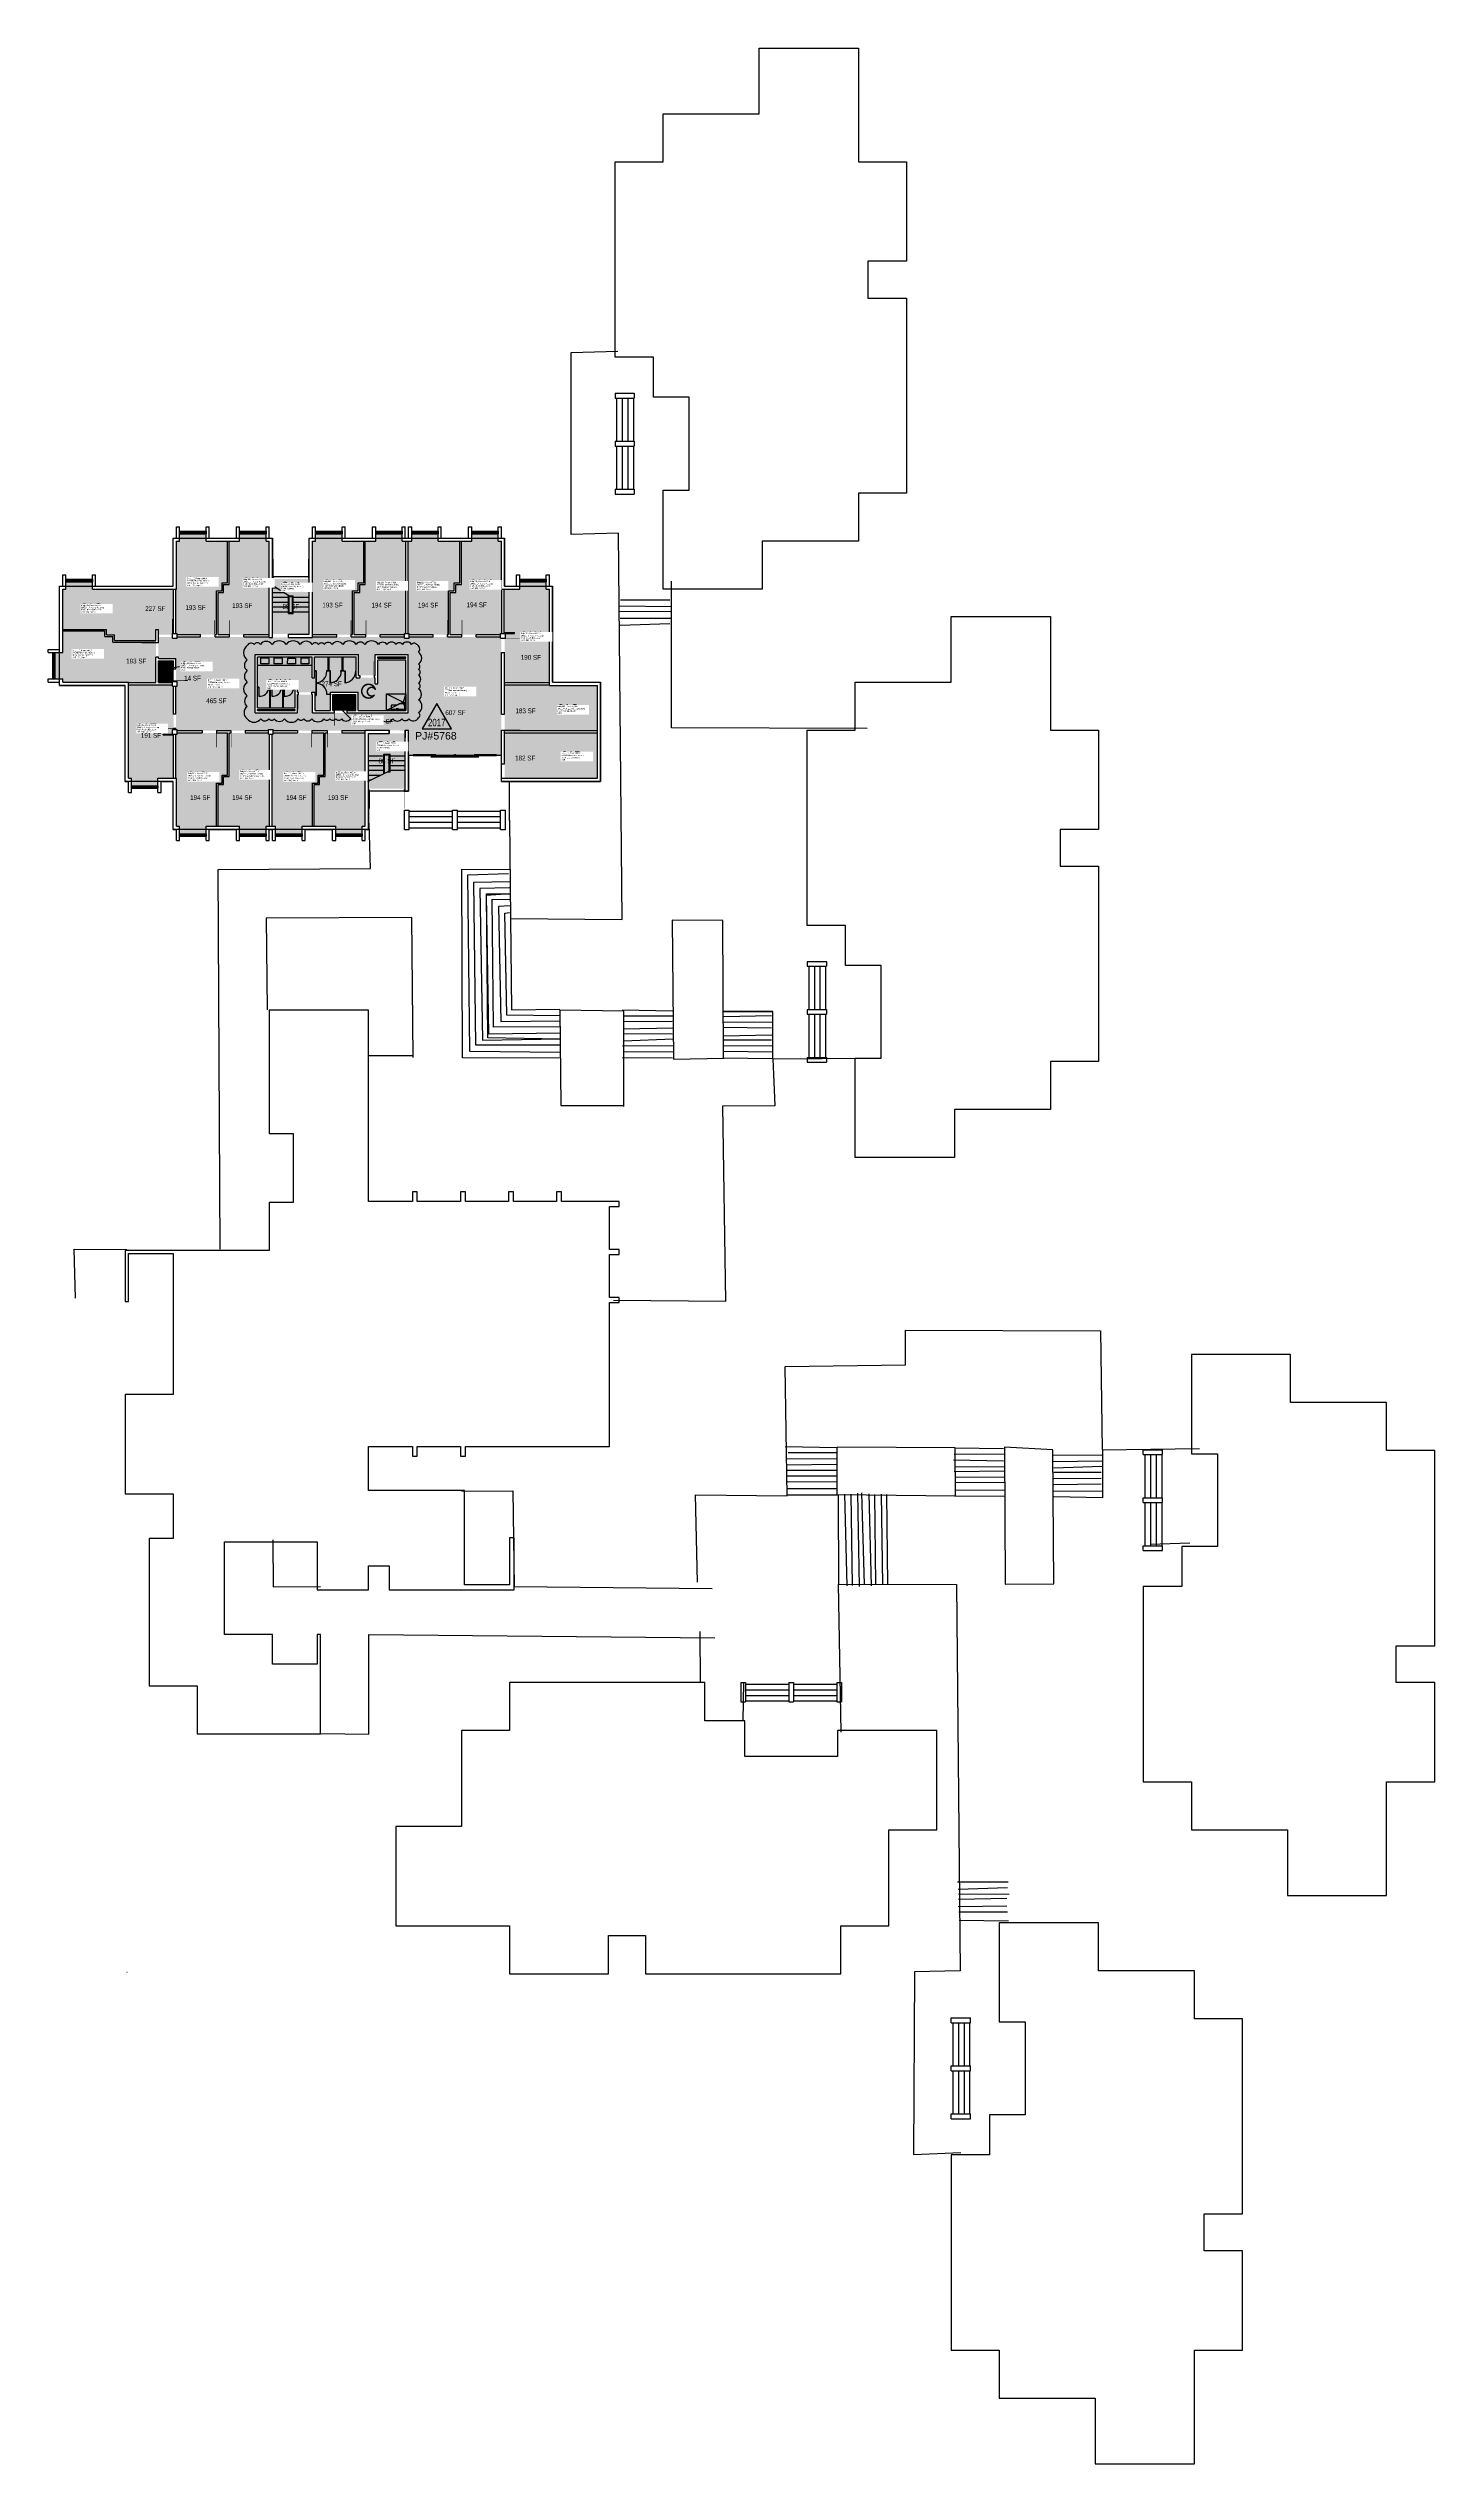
# Model space of a CAD drawing. Header units: inches. Extents: x -196 to 3268, y -1228 to 4808.
import ezdxf
from ezdxf.enums import TextEntityAlignment as Align

# ---------------------------------------------------------------- set-up
doc = ezdxf.new("R2010")
doc.units = ezdxf.units.IN
doc.header["$LTSCALE"] = 100
doc.header["$MEASUREMENT"] = 0
doc.layers.get('0').update_dxf_attribs({"linetype": 'CONTINUOUS'})
doc.layers.get('Defpoints').update_dxf_attribs({"linetype": 'CONTINUOUS'})
for name, color, linetype in [('A-DOOR', 2, 'CONTINUOUS'), ('A-FLOR', 3, 'CONTINUOUS'), ('A-FP', 16, 'CONTINUOUS'), ('A-GLAZ', 1, 'CONTINUOUS'), ('A-IDEN-ICON', 4, 'CONTINUOUS'), ('A-IDEN-RNUM', 7, 'CONTINUOUS'), ('A-IDEN-SNUM', 4, 'CONTINUOUS'), ('A-IDEN-VNUM', 4, 'CONTINUOUS'), ('A-SITE', 3, 'CONTINUOUS'), ('A-WALL', 5, 'CONTINUOUS'), ('AREA-TEXT', 3, 'CONTINUOUS'), ('I-FURN', 2, 'CONTINUOUS'), ('P-SANR-FIXT', 2, 'CONTINUOUS'), ('Rooms-Category-Color', 7, 'CONTINUOUS'), ('Rooms-College-Color', 7, 'CONTINUOUS'), ('Rooms-Department-Color', 7, 'CONTINUOUS'), ('Rooms-Division-Color', 7, 'CONTINUOUS'), ('Rooms-Information', 7, 'CONTINUOUS')]:
    doc.layers.add(name, color=color, linetype=linetype)
doc.layers.add('A-REV', color=1, linetype='CONTINUOUS', true_color=0xff0000)
doc.styles.add('Arial', font='arial.ttf')
doc.styles.add('CP_AREA', font='arial.ttf', dxfattribs={"height": 15})
doc.styles.add('CP_ROOMSNUMBER', font='arial.ttf', dxfattribs={"height": 1})
doc.styles.add('CP_ROOMVNUMBER', font='arial.ttf', dxfattribs={"width": 0.85, "height": 0.075})

# ---------------------------------------------------------------- blocks, each defined once
blk = doc.blocks.new('CPCUST')
for p, q in [((0.017, -0.064), (0.02, -0.047)), ((0.036, -0.07), (0.017, -0.064)), ((0.026, -0.041), (0.045, -0.041)), ((0.03, -0.034), (0.038, -0.03)), ((0.112, -0.063), (0.036, -0.07)), ((0.038, -0.03), (0.053, -0.032)), ((0.045, -0.041), (0.054, -0.051)), ((0.053, -0.032), (0.075, -0.048)), ((0.075, -0.048), (0.112, -0.063))]:
    blk.add_line(p, q)
at = {"const_width": 0.015}
blk.add_lwpolyline([(-0.03, 0.05), (0.01, -0.019)], dxfattribs=at)
at = {"const_width": 0.0075}
blk.add_lwpolyline([(-0.033, 0.048, 1), (-0.027, 0.052, 1)], format="xyb", close=True, dxfattribs=at)
blk.add_circle((0.016, -0.031), 0.0141)
blk = doc.blocks.new('CPBATH')
at = {"const_width": 0.0127}
for points in [[(0.057, 0.017, 0.861492), (-0.055, 0, 1)], [(-0.055, 0, 0.726902), (0.049, -0.034, 1)], [(0.057, 0.017, 0.729002), (-0.008, -0.004, 1)], [(-0.008, -0.004, 0.609468), (0.049, -0.034, 1)]]:
    blk.add_lwpolyline(points, format="xyb", dxfattribs=at)
at = {"const_width": 0.00637}
for points in [[(0.054, 0.015, 1), (0.06, 0.018, 1)], [(0.046, -0.035, 1), (0.051, -0.032, 1)]]:
    blk.add_lwpolyline(points, format="xyb", close=True, dxfattribs=at)
blk = doc.blocks.new('I_PLUMB_SHOWER_HC Shower - Left_P')
at = {"color": 0, "linetype": 'ByBlock', "lineweight": -2}
for points in [[(0, 0), (48, 0), (48, 42), (0, 42)], [(24, 4.3), (21, 0), (18, 4.3)]]:
    blk.add_lwpolyline(points, close=True, dxfattribs=at)
for points in [[(48, 42), (6, 21), (0, 0)], [(0, 42), (6, 21), (48, 0)], [(19.9, 1.5), (7, 1.5), (7, 0)]]:
    blk.add_lwpolyline(points, dxfattribs=at)
for points in [[(0, 20.9, -0.414214), (3, 17.9), (3, 4.5, 0.414214), (4.5, 3), (18.9, 3)], [(5.5, 0), (5.5, 1.5), (4.5, 1.5, -0.414214), (1.5, 4.5), (1.5, 17.9, 0.415723), (0, 19.4)], [(34.5, 0, 0.415723), (33, 1.5), (22.1, 1.5)], [(23.1, 3), (33, 3, -0.414214), (36, 0)]]:
    blk.add_lwpolyline(points, format="xyb", dxfattribs=at)
blk.add_lwpolyline([(20.2, 14.7, -0.198912), (18.8, 15.3), (17.1, 16.9, 0.198912), (15.7, 17.5), (2.5, 17.5, 0.414214), (0.5, 15.5), (0.5, 2.5, 0.414214), (2.5, 0.5), (33.5, 0.5, 0.414214), (35.5, 2.5), (35.5, 12.7, 0.414214), (33.5, 14.7)], format="xyb", close=True, dxfattribs=at)
blk.add_circle((6, 21), 1.5, dxfattribs=at)
at = {"layer": 'Defpoints', "color": 0, "linetype": 'ByBlock', "lineweight": -2}
for p in [(0, 42), (48, 42), (48, 0)]:
    blk.add_point(p, dxfattribs=at)
blk = doc.blocks.new('ProjectRev')
at = {"transparency": 16777216}
for p, q in [((0, 0.122), (-0.122, -0.089)), ((0.122, -0.089), (0, 0.122)), ((-0.122, -0.089), (0.122, -0.089))]:
    blk.add_line(p, q, dxfattribs=at)
at = {"transparency": 16777216, "insert": (-0.18, -0.115), "char_height": 0.0625, "attachment_point": 1, "style": 'Arial'}
blk.add_mtext_dynamic_manual_height_columns('PJ#', width=0.24749, gutter_width=0.312, heights=[0], dxfattribs=at)
at = {"transparency": 16777216, "style": 'Arial', "width": 0.75}
blk.add_attdef('YEAR', text='', height=0.0625, dxfattribs=at).set_placement((0, -0.036), align=Align.MIDDLE_CENTER)
at = {"transparency": 16777216, "style": 'Arial'}
blk.add_attdef('PROJECT', text='', height=0.0625, dxfattribs=at).set_placement((-0.028, -0.115), align=Align.TOP_LEFT)

msp = doc.modelspace()

# ---------------------------------------------------------------- hatches: boundary and pattern name
at = {"layer": 'Rooms-Category-Color', "true_color": 0x728ef3}
for points in [[(224, 3452), (238, 3452), (238, 3472), (252, 3472), (252, 3576), (198, 3576), (198, 3595), (132, 3595), (132, 3576), (124, 3576), (124, 3456), (123, 3456), (123, 3346), (126, 3346), (126, 3343), (184.6, 3343), (220.6, 3343), (224, 3343)], [(282, 3576), (256, 3576), (256, 3468), (242, 3468), (242, 3448), (228, 3448), (228, 3343), (256.4, 3343), (228, 3343), (256.4, 3343), (292.4, 3343), (356, 3343), (356, 3576), (348, 3576), (348, 3595), (282, 3595)], [(538, 3576), (538, 3595), (472, 3595), (472, 3576), (464, 3576), (464, 3343), (524.8, 3343), (560.8, 3343), (564, 3343), (564, 3452), (578, 3452), (578, 3472), (592, 3472), (592, 3576)], [(622, 3595), (688, 3595), (688, 3576), (697, 3576), (697, 3346), (694, 3346), (694, 3343), (633.3, 3343), (597.3, 3343), (568, 3343), (568, 3448), (582, 3448), (582, 3468), (596, 3468), (596, 3576), (622, 3576)], [(712, 3576), (703, 3576), (703, 3346), (706, 3346), (706, 3343), (801.3, 3343), (804, 3343), (804, 3452), (818, 3452), (818, 3472), (832, 3472), (832, 3576), (778, 3576), (778, 3595), (712, 3595)], [(808, 3343), (808, 3448), (822, 3448), (822, 3468), (836, 3468), (836, 3576), (862, 3576), (862, 3595), (928, 3595), (928, 3576), (936, 3576), (936, 3456), (937, 3456), (937, 3346), (934, 3346), (934, 3343), (873.2, 3343), (837.2, 3343), (808, 3343), (837.2, 3343)], [(73, 3356), (79, 3356), (79, 3343), (114, 3343), (114, 3346), (117, 3346), (117, 3456), (-86, 3456), (-86, 3475), (-152, 3475), (-152, 3456), (-160, 3456), (-160, 3356), (-51, 3356), (-51, 3342), (-31, 3342), (-31, 3328), (73, 3328)], [(1048, 3456), (1056, 3456), (1056, 3223), (946, 3223), (944, 3223), (944, 3298), (944, 3334), (946, 3334), (946, 3346), (969, 3346), (969, 3348), (943, 3348), (943, 3456), (982, 3456), (982, 3475), (1048, 3475)], [(73, 3223), (73, 3286.2), (73, 3322.2), (73, 3324), (-35, 3324), (-35, 3338), (-55, 3338), (-55, 3352), (-160, 3352), (-160, 3298), (-179, 3298), (-179, 3232), (-160, 3232), (-160, 3224), (4, 3224), (4, 3223)], [(512, 3293), (512, 3337), (464, 3337), (464, 3336), (356, 3336), (356, 3337), (126, 3337), (126, 3334), (114, 3334), (114, 3337), (79, 3337), (79, 3283), (123, 3283), (123, 3226), (126, 3226), (126, 3214), (123, 3214), (123, 3106), (126, 3106), (126, 3103), (354, 3103), (354, 3106), (366, 3106), (366, 3103), (512, 3103), (512, 3147), (464.5, 3147), (464.5, 3193), (427, 3193), (427, 3147), (321, 3147), (321, 3293)], [(512, 3293), (512, 3337), (694, 3337), (694, 3334), (706, 3334), (706, 3337), (934, 3337), (934, 3334), (936, 3334), (936, 3043), (704, 3043), (704, 3103), (596, 3104), (596, 3103), (512, 3103), (512, 3147), (703, 3147), (703, 3293), (621, 3293), (621, 3241), (579, 3241), (579, 3293)], [(117, 3257), (117, 3227), (117, 3226), (114, 3226), (114, 3223), (79, 3223), (79, 3277), (117, 3277)], [(697, 3153), (697, 3280), (697, 3153), (586.6, 3153), (580.6, 3153), (578, 3153), (578, 3199), (539, 3199), (509, 3199), (509, 3153), (507, 3153), (501, 3153), (470.5, 3153), (470.5, 3199), (469, 3199), (463, 3199), (428.7, 3199), (427, 3199), (427, 3220), (421, 3220), (421, 3160), (391, 3160), (389, 3160), (359, 3160), (357, 3160), (327, 3160), (327, 3287), (463, 3287), (463, 3235), (469, 3235), (469, 3287), (501, 3287), (501, 3256), (505, 3256), (505, 3287), (537, 3287), (537, 3256), (541, 3256), (541, 3287), (573, 3287), (573, 3235), (579, 3235), (582, 3235), (621, 3235), (621, 3220), (622.6, 3219.9), (627, 3219.7), (627, 3280), (697, 3280)], [(78, 2965), (12, 2965), (12, 2984), (4, 2984), (4, 3217), (114, 3217), (114, 3214), (117, 3214), (117, 3144), (117, 3108), (117, 3106), (114, 3106), (114, 3094), (91, 3094), (91, 3092), (117, 3092), (117, 2984), (78, 2984)], [(944, 3104.1), (944, 3144.1), (944, 3217), (946, 3217), (981, 3217), (987, 3217), (1056, 3217), (1056, 3216), (1176, 3216), (1176, 3103), (981, 3103), (944, 3103)], [(572, 3153), (550, 3153), (545, 3153), (539, 3153), (518, 3153), (515, 3153), (515, 3193), (545, 3193), (572, 3193)], [(123, 2984), (123, 3094), (126, 3094), (126, 3097), (188.2, 3097), (224.2, 3097), (252, 3097), (224.2, 3097), (252, 3097), (252, 2992), (238, 2992), (238, 2972), (224, 2972), (224, 2864), (198, 2864), (198, 2845), (132, 2845), (132, 2864), (124, 2864), (124, 2984)], [(228, 2968), (242, 2968), (242, 2988), (256, 2988), (256, 3097), (260, 3097), (296, 3097), (354, 3097), (354, 3094), (357, 3094), (357, 2864), (348, 2864), (348, 2845), (282, 2845), (282, 2864), (228, 2864)], [(438, 2864), (464, 2864), (464, 2972), (478, 2972), (478, 2992), (492, 2992), (492, 3097), (462.7, 3097), (426.7, 3097), (366, 3097), (366, 3094), (363, 3094), (363, 2864), (372, 2864), (372, 2845), (438, 2845), (438, 2864), (438, 2845)], [(522, 2845), (522, 2864), (468, 2864), (468, 2968), (482, 2968), (482, 2988), (496, 2988), (496, 3097), (501, 3097), (537, 3097), (596, 3097), (596, 2864), (588, 2864), (588, 2845)], [(944, 3097), (981, 3097), (1176, 3097), (1176, 2984), (1146, 2984), (944, 2984), (944, 3020)]]:
    msp.add_hatch(color=171, dxfattribs=at).paths.add_polyline_path(points)
at = {"layer": 'Rooms-Category-Color', "true_color": 0xadadad}
for points in [[(456, 3344), (456, 3482), (364, 3482), (364, 3344), (404, 3344)], [(656, 3096), (696, 3096), (696, 2958), (604, 2958), (604, 3096)]]:
    msp.add_hatch(color=253, dxfattribs=at).paths.add_polyline_path(points)
at = {"layer": 'Rooms-College-Color', "true_color": 0xadadad}
for points in [[(224, 3452), (238, 3452), (238, 3472), (252, 3472), (252, 3576), (198, 3576), (198, 3595), (132, 3595), (132, 3576), (124, 3576), (124, 3456), (123, 3456), (123, 3346), (126, 3346), (126, 3343), (184.6, 3343), (220.6, 3343), (224, 3343)], [(282, 3576), (256, 3576), (256, 3468), (242, 3468), (242, 3448), (228, 3448), (228, 3343), (256.4, 3343), (228, 3343), (256.4, 3343), (292.4, 3343), (356, 3343), (356, 3576), (348, 3576), (348, 3595), (282, 3595)], [(538, 3576), (538, 3595), (472, 3595), (472, 3576), (464, 3576), (464, 3343), (524.8, 3343), (560.8, 3343), (564, 3343), (564, 3452), (578, 3452), (578, 3472), (592, 3472), (592, 3576)], [(622, 3595), (688, 3595), (688, 3576), (697, 3576), (697, 3346), (694, 3346), (694, 3343), (633.3, 3343), (597.3, 3343), (568, 3343), (568, 3448), (582, 3448), (582, 3468), (596, 3468), (596, 3576), (622, 3576)], [(712, 3576), (703, 3576), (703, 3346), (706, 3346), (706, 3343), (801.3, 3343), (804, 3343), (804, 3452), (818, 3452), (818, 3472), (832, 3472), (832, 3576), (778, 3576), (778, 3595), (712, 3595)], [(808, 3343), (808, 3448), (822, 3448), (822, 3468), (836, 3468), (836, 3576), (862, 3576), (862, 3595), (928, 3595), (928, 3576), (936, 3576), (936, 3456), (937, 3456), (937, 3346), (934, 3346), (934, 3343), (873.2, 3343), (837.2, 3343), (808, 3343), (837.2, 3343)], [(73, 3356), (79, 3356), (79, 3343), (114, 3343), (114, 3346), (117, 3346), (117, 3456), (-86, 3456), (-86, 3475), (-152, 3475), (-152, 3456), (-160, 3456), (-160, 3356), (-51, 3356), (-51, 3342), (-31, 3342), (-31, 3328), (73, 3328)], [(456, 3344), (456, 3482), (364, 3482), (364, 3344), (404, 3344)], [(1048, 3456), (1056, 3456), (1056, 3223), (946, 3223), (944, 3223), (944, 3298), (944, 3334), (946, 3334), (946, 3346), (969, 3346), (969, 3348), (943, 3348), (943, 3456), (982, 3456), (982, 3475), (1048, 3475)], [(73, 3223), (73, 3286.2), (73, 3322.2), (73, 3324), (-35, 3324), (-35, 3338), (-55, 3338), (-55, 3352), (-160, 3352), (-160, 3298), (-179, 3298), (-179, 3232), (-160, 3232), (-160, 3224), (4, 3224), (4, 3223)], [(512, 3293), (512, 3337), (464, 3337), (464, 3336), (356, 3336), (356, 3337), (126, 3337), (126, 3334), (114, 3334), (114, 3337), (79, 3337), (79, 3283), (123, 3283), (123, 3226), (126, 3226), (126, 3214), (123, 3214), (123, 3106), (126, 3106), (126, 3103), (354, 3103), (354, 3106), (366, 3106), (366, 3103), (512, 3103), (512, 3147), (464.5, 3147), (464.5, 3193), (427, 3193), (427, 3147), (321, 3147), (321, 3293)], [(512, 3293), (512, 3337), (694, 3337), (694, 3334), (706, 3334), (706, 3337), (934, 3337), (934, 3334), (936, 3334), (936, 3043), (704, 3043), (704, 3103), (596, 3104), (596, 3103), (512, 3103), (512, 3147), (703, 3147), (703, 3293), (621, 3293), (621, 3241), (579, 3241), (579, 3293)], [(117, 3257), (117, 3227), (117, 3226), (114, 3226), (114, 3223), (79, 3223), (79, 3277), (117, 3277)], [(697, 3153), (697, 3280), (697, 3153), (586.6, 3153), (580.6, 3153), (578, 3153), (578, 3199), (539, 3199), (509, 3199), (509, 3153), (507, 3153), (501, 3153), (470.5, 3153), (470.5, 3199), (469, 3199), (463, 3199), (428.7, 3199), (427, 3199), (427, 3220), (421, 3220), (421, 3160), (391, 3160), (389, 3160), (359, 3160), (357, 3160), (327, 3160), (327, 3287), (463, 3287), (463, 3235), (469, 3235), (469, 3287), (501, 3287), (501, 3256), (505, 3256), (505, 3287), (537, 3287), (537, 3256), (541, 3256), (541, 3287), (573, 3287), (573, 3235), (579, 3235), (582, 3235), (621, 3235), (621, 3220), (622.6, 3219.9), (627, 3219.7), (627, 3280), (697, 3280)], [(78, 2965), (12, 2965), (12, 2984), (4, 2984), (4, 3217), (114, 3217), (114, 3214), (117, 3214), (117, 3144), (117, 3108), (117, 3106), (114, 3106), (114, 3094), (91, 3094), (91, 3092), (117, 3092), (117, 2984), (78, 2984)], [(944, 3104.1), (944, 3144.1), (944, 3217), (946, 3217), (981, 3217), (987, 3217), (1056, 3217), (1056, 3216), (1176, 3216), (1176, 3103), (981, 3103), (944, 3103)], [(572, 3153), (550, 3153), (545, 3153), (539, 3153), (518, 3153), (515, 3153), (515, 3193), (545, 3193), (572, 3193)], [(123, 2984), (123, 3094), (126, 3094), (126, 3097), (188.2, 3097), (224.2, 3097), (252, 3097), (224.2, 3097), (252, 3097), (252, 2992), (238, 2992), (238, 2972), (224, 2972), (224, 2864), (198, 2864), (198, 2845), (132, 2845), (132, 2864), (124, 2864), (124, 2984)], [(228, 2968), (242, 2968), (242, 2988), (256, 2988), (256, 3097), (260, 3097), (296, 3097), (354, 3097), (354, 3094), (357, 3094), (357, 2864), (348, 2864), (348, 2845), (282, 2845), (282, 2864), (228, 2864)], [(438, 2864), (464, 2864), (464, 2972), (478, 2972), (478, 2992), (492, 2992), (492, 3097), (462.7, 3097), (426.7, 3097), (366, 3097), (366, 3094), (363, 3094), (363, 2864), (372, 2864), (372, 2845), (438, 2845), (438, 2864), (438, 2845)], [(522, 2845), (522, 2864), (468, 2864), (468, 2968), (482, 2968), (482, 2988), (496, 2988), (496, 3097), (501, 3097), (537, 3097), (596, 3097), (596, 2864), (588, 2864), (588, 2845)], [(656, 3096), (696, 3096), (696, 2958), (604, 2958), (604, 3096)], [(944, 3097), (981, 3097), (1176, 3097), (1176, 2984), (1146, 2984), (944, 2984), (944, 3020)]]:
    msp.add_hatch(color=253, dxfattribs=at).paths.add_polyline_path(points)
at = {"layer": 'Rooms-Department-Color', "true_color": 0x604aed}
for points in [[(224, 3452), (238, 3452), (238, 3472), (252, 3472), (252, 3576), (198, 3576), (198, 3595), (132, 3595), (132, 3576), (124, 3576), (124, 3456), (123, 3456), (123, 3346), (126, 3346), (126, 3343), (184.6, 3343), (220.6, 3343), (224, 3343)], [(282, 3576), (256, 3576), (256, 3468), (242, 3468), (242, 3448), (228, 3448), (228, 3343), (256.4, 3343), (228, 3343), (256.4, 3343), (292.4, 3343), (356, 3343), (356, 3576), (348, 3576), (348, 3595), (282, 3595)], [(538, 3576), (538, 3595), (472, 3595), (472, 3576), (464, 3576), (464, 3343), (524.8, 3343), (560.8, 3343), (564, 3343), (564, 3452), (578, 3452), (578, 3472), (592, 3472), (592, 3576)], [(622, 3595), (688, 3595), (688, 3576), (697, 3576), (697, 3346), (694, 3346), (694, 3343), (633.3, 3343), (597.3, 3343), (568, 3343), (568, 3448), (582, 3448), (582, 3468), (596, 3468), (596, 3576), (622, 3576)], [(712, 3576), (703, 3576), (703, 3346), (706, 3346), (706, 3343), (801.3, 3343), (804, 3343), (804, 3452), (818, 3452), (818, 3472), (832, 3472), (832, 3576), (778, 3576), (778, 3595), (712, 3595)], [(808, 3343), (808, 3448), (822, 3448), (822, 3468), (836, 3468), (836, 3576), (862, 3576), (862, 3595), (928, 3595), (928, 3576), (936, 3576), (936, 3456), (937, 3456), (937, 3346), (934, 3346), (934, 3343), (873.2, 3343), (837.2, 3343), (808, 3343), (837.2, 3343)], [(73, 3356), (79, 3356), (79, 3343), (114, 3343), (114, 3346), (117, 3346), (117, 3456), (-86, 3456), (-86, 3475), (-152, 3475), (-152, 3456), (-160, 3456), (-160, 3356), (-51, 3356), (-51, 3342), (-31, 3342), (-31, 3328), (73, 3328)], [(1048, 3456), (1056, 3456), (1056, 3223), (946, 3223), (944, 3223), (944, 3298), (944, 3334), (946, 3334), (946, 3346), (969, 3346), (969, 3348), (943, 3348), (943, 3456), (982, 3456), (982, 3475), (1048, 3475)], [(73, 3223), (73, 3286.2), (73, 3322.2), (73, 3324), (-35, 3324), (-35, 3338), (-55, 3338), (-55, 3352), (-160, 3352), (-160, 3298), (-179, 3298), (-179, 3232), (-160, 3232), (-160, 3224), (4, 3224), (4, 3223)], [(512, 3293), (512, 3337), (464, 3337), (464, 3336), (356, 3336), (356, 3337), (126, 3337), (126, 3334), (114, 3334), (114, 3337), (79, 3337), (79, 3283), (123, 3283), (123, 3226), (126, 3226), (126, 3214), (123, 3214), (123, 3106), (126, 3106), (126, 3103), (354, 3103), (354, 3106), (366, 3106), (366, 3103), (512, 3103), (512, 3147), (464.5, 3147), (464.5, 3193), (427, 3193), (427, 3147), (321, 3147), (321, 3293)], [(512, 3293), (512, 3337), (694, 3337), (694, 3334), (706, 3334), (706, 3337), (934, 3337), (934, 3334), (936, 3334), (936, 3043), (704, 3043), (704, 3103), (596, 3104), (596, 3103), (512, 3103), (512, 3147), (703, 3147), (703, 3293), (621, 3293), (621, 3241), (579, 3241), (579, 3293)], [(117, 3257), (117, 3227), (117, 3226), (114, 3226), (114, 3223), (79, 3223), (79, 3277), (117, 3277)], [(697, 3153), (697, 3280), (697, 3153), (586.6, 3153), (580.6, 3153), (578, 3153), (578, 3199), (539, 3199), (509, 3199), (509, 3153), (507, 3153), (501, 3153), (470.5, 3153), (470.5, 3199), (469, 3199), (463, 3199), (428.7, 3199), (427, 3199), (427, 3220), (421, 3220), (421, 3160), (391, 3160), (389, 3160), (359, 3160), (357, 3160), (327, 3160), (327, 3287), (463, 3287), (463, 3235), (469, 3235), (469, 3287), (501, 3287), (501, 3256), (505, 3256), (505, 3287), (537, 3287), (537, 3256), (541, 3256), (541, 3287), (573, 3287), (573, 3235), (579, 3235), (582, 3235), (621, 3235), (621, 3220), (622.6, 3219.9), (627, 3219.7), (627, 3280), (697, 3280)], [(78, 2965), (12, 2965), (12, 2984), (4, 2984), (4, 3217), (114, 3217), (114, 3214), (117, 3214), (117, 3144), (117, 3108), (117, 3106), (114, 3106), (114, 3094), (91, 3094), (91, 3092), (117, 3092), (117, 2984), (78, 2984)], [(944, 3104.1), (944, 3144.1), (944, 3217), (946, 3217), (981, 3217), (987, 3217), (1056, 3217), (1056, 3216), (1176, 3216), (1176, 3103), (981, 3103), (944, 3103)], [(572, 3153), (550, 3153), (545, 3153), (539, 3153), (518, 3153), (515, 3153), (515, 3193), (545, 3193), (572, 3193)], [(123, 2984), (123, 3094), (126, 3094), (126, 3097), (188.2, 3097), (224.2, 3097), (252, 3097), (224.2, 3097), (252, 3097), (252, 2992), (238, 2992), (238, 2972), (224, 2972), (224, 2864), (198, 2864), (198, 2845), (132, 2845), (132, 2864), (124, 2864), (124, 2984)], [(228, 2968), (242, 2968), (242, 2988), (256, 2988), (256, 3097), (260, 3097), (296, 3097), (354, 3097), (354, 3094), (357, 3094), (357, 2864), (348, 2864), (348, 2845), (282, 2845), (282, 2864), (228, 2864)], [(438, 2864), (464, 2864), (464, 2972), (478, 2972), (478, 2992), (492, 2992), (492, 3097), (462.7, 3097), (426.7, 3097), (366, 3097), (366, 3094), (363, 3094), (363, 2864), (372, 2864), (372, 2845), (438, 2845), (438, 2864), (438, 2845)], [(522, 2845), (522, 2864), (468, 2864), (468, 2968), (482, 2968), (482, 2988), (496, 2988), (496, 3097), (501, 3097), (537, 3097), (596, 3097), (596, 2864), (588, 2864), (588, 2845)], [(944, 3097), (981, 3097), (1176, 3097), (1176, 2984), (1146, 2984), (944, 2984), (944, 3020)]]:
    msp.add_hatch(color=173, dxfattribs=at).paths.add_polyline_path(points)
at = {"layer": 'Rooms-Department-Color', "true_color": 0xacacac}
for points in [[(456, 3344), (456, 3482), (364, 3482), (364, 3344), (404, 3344)], [(656, 3096), (696, 3096), (696, 2958), (604, 2958), (604, 3096)]]:
    msp.add_hatch(color=253, dxfattribs=at).paths.add_polyline_path(points)
at = {"layer": 'Rooms-Division-Color', "true_color": 0x604aed}
for points in [[(224, 3452), (238, 3452), (238, 3472), (252, 3472), (252, 3576), (198, 3576), (198, 3595), (132, 3595), (132, 3576), (124, 3576), (124, 3456), (123, 3456), (123, 3346), (126, 3346), (126, 3343), (184.6, 3343), (220.6, 3343), (224, 3343)], [(282, 3576), (256, 3576), (256, 3468), (242, 3468), (242, 3448), (228, 3448), (228, 3343), (256.4, 3343), (228, 3343), (256.4, 3343), (292.4, 3343), (356, 3343), (356, 3576), (348, 3576), (348, 3595), (282, 3595)], [(538, 3576), (538, 3595), (472, 3595), (472, 3576), (464, 3576), (464, 3343), (524.8, 3343), (560.8, 3343), (564, 3343), (564, 3452), (578, 3452), (578, 3472), (592, 3472), (592, 3576)], [(622, 3595), (688, 3595), (688, 3576), (697, 3576), (697, 3346), (694, 3346), (694, 3343), (633.3, 3343), (597.3, 3343), (568, 3343), (568, 3448), (582, 3448), (582, 3468), (596, 3468), (596, 3576), (622, 3576)], [(712, 3576), (703, 3576), (703, 3346), (706, 3346), (706, 3343), (801.3, 3343), (804, 3343), (804, 3452), (818, 3452), (818, 3472), (832, 3472), (832, 3576), (778, 3576), (778, 3595), (712, 3595)], [(808, 3343), (808, 3448), (822, 3448), (822, 3468), (836, 3468), (836, 3576), (862, 3576), (862, 3595), (928, 3595), (928, 3576), (936, 3576), (936, 3456), (937, 3456), (937, 3346), (934, 3346), (934, 3343), (873.2, 3343), (837.2, 3343), (808, 3343), (837.2, 3343)], [(73, 3356), (79, 3356), (79, 3343), (114, 3343), (114, 3346), (117, 3346), (117, 3456), (-86, 3456), (-86, 3475), (-152, 3475), (-152, 3456), (-160, 3456), (-160, 3356), (-51, 3356), (-51, 3342), (-31, 3342), (-31, 3328), (73, 3328)], [(1048, 3456), (1056, 3456), (1056, 3223), (946, 3223), (944, 3223), (944, 3298), (944, 3334), (946, 3334), (946, 3346), (969, 3346), (969, 3348), (943, 3348), (943, 3456), (982, 3456), (982, 3475), (1048, 3475)], [(73, 3223), (73, 3286.2), (73, 3322.2), (73, 3324), (-35, 3324), (-35, 3338), (-55, 3338), (-55, 3352), (-160, 3352), (-160, 3298), (-179, 3298), (-179, 3232), (-160, 3232), (-160, 3224), (4, 3224), (4, 3223)], [(512, 3293), (512, 3337), (464, 3337), (464, 3336), (356, 3336), (356, 3337), (126, 3337), (126, 3334), (114, 3334), (114, 3337), (79, 3337), (79, 3283), (123, 3283), (123, 3226), (126, 3226), (126, 3214), (123, 3214), (123, 3106), (126, 3106), (126, 3103), (354, 3103), (354, 3106), (366, 3106), (366, 3103), (512, 3103), (512, 3147), (464.5, 3147), (464.5, 3193), (427, 3193), (427, 3147), (321, 3147), (321, 3293)], [(512, 3293), (512, 3337), (694, 3337), (694, 3334), (706, 3334), (706, 3337), (934, 3337), (934, 3334), (936, 3334), (936, 3043), (704, 3043), (704, 3103), (596, 3104), (596, 3103), (512, 3103), (512, 3147), (703, 3147), (703, 3293), (621, 3293), (621, 3241), (579, 3241), (579, 3293)], [(117, 3257), (117, 3227), (117, 3226), (114, 3226), (114, 3223), (79, 3223), (79, 3277), (117, 3277)], [(697, 3153), (697, 3280), (697, 3153), (586.6, 3153), (580.6, 3153), (578, 3153), (578, 3199), (539, 3199), (509, 3199), (509, 3153), (507, 3153), (501, 3153), (470.5, 3153), (470.5, 3199), (469, 3199), (463, 3199), (428.7, 3199), (427, 3199), (427, 3220), (421, 3220), (421, 3160), (391, 3160), (389, 3160), (359, 3160), (357, 3160), (327, 3160), (327, 3287), (463, 3287), (463, 3235), (469, 3235), (469, 3287), (501, 3287), (501, 3256), (505, 3256), (505, 3287), (537, 3287), (537, 3256), (541, 3256), (541, 3287), (573, 3287), (573, 3235), (579, 3235), (582, 3235), (621, 3235), (621, 3220), (622.6, 3219.9), (627, 3219.7), (627, 3280), (697, 3280)], [(78, 2965), (12, 2965), (12, 2984), (4, 2984), (4, 3217), (114, 3217), (114, 3214), (117, 3214), (117, 3144), (117, 3108), (117, 3106), (114, 3106), (114, 3094), (91, 3094), (91, 3092), (117, 3092), (117, 2984), (78, 2984)], [(944, 3104.1), (944, 3144.1), (944, 3217), (946, 3217), (981, 3217), (987, 3217), (1056, 3217), (1056, 3216), (1176, 3216), (1176, 3103), (981, 3103), (944, 3103)], [(572, 3153), (550, 3153), (545, 3153), (539, 3153), (518, 3153), (515, 3153), (515, 3193), (545, 3193), (572, 3193)], [(123, 2984), (123, 3094), (126, 3094), (126, 3097), (188.2, 3097), (224.2, 3097), (252, 3097), (224.2, 3097), (252, 3097), (252, 2992), (238, 2992), (238, 2972), (224, 2972), (224, 2864), (198, 2864), (198, 2845), (132, 2845), (132, 2864), (124, 2864), (124, 2984)], [(228, 2968), (242, 2968), (242, 2988), (256, 2988), (256, 3097), (260, 3097), (296, 3097), (354, 3097), (354, 3094), (357, 3094), (357, 2864), (348, 2864), (348, 2845), (282, 2845), (282, 2864), (228, 2864)], [(438, 2864), (464, 2864), (464, 2972), (478, 2972), (478, 2992), (492, 2992), (492, 3097), (462.7, 3097), (426.7, 3097), (366, 3097), (366, 3094), (363, 3094), (363, 2864), (372, 2864), (372, 2845), (438, 2845), (438, 2864), (438, 2845)], [(522, 2845), (522, 2864), (468, 2864), (468, 2968), (482, 2968), (482, 2988), (496, 2988), (496, 3097), (501, 3097), (537, 3097), (596, 3097), (596, 2864), (588, 2864), (588, 2845)], [(944, 3097), (981, 3097), (1176, 3097), (1176, 2984), (1146, 2984), (944, 2984), (944, 3020)]]:
    msp.add_hatch(color=173, dxfattribs=at).paths.add_polyline_path(points)
at = {"layer": 'Rooms-Division-Color', "true_color": 0xadadad}
for points in [[(456, 3344), (456, 3482), (364, 3482), (364, 3344), (404, 3344)], [(656, 3096), (696, 3096), (696, 2958), (604, 2958), (604, 3096)]]:
    msp.add_hatch(color=253, dxfattribs=at).paths.add_polyline_path(points)

# ---------------------------------------------------------------- linework, layer by layer
at = {"layer": 'A-DOOR'}
for points in [[(366.7, 3488, 1.5, 1.5, 0), (366.7, 3532, 0, 0, 0), (366, 3532, 0, 0, -0.414214), (410, 3488, 0, 0, -0.414214)], [(453.2, 3488, 1.5, 1.5, 0), (453.2, 3532, 0, 0, 0), (454, 3532, 0, 0, 0.414214), (410, 3488, 0, 0, 0.414214)], [(113.7, 3345.9, 1.5, 1.5, 0), (113.7, 3381.9, 0, 0, 0), (112.9, 3381.9, 0, 0, 0.414214), (78.4, 3344.4, 0, 0, 0.414214)], [(364.6, 3344, 1.5, 1.5, 0), (364.6, 3384, 0, 0, 0), (365.4, 3384, 0, 0, -0.414214), (403.9, 3342.5, 0, 0, -0.414214)], [(72.9, 3321.5, 1.5, 1.5, 0), (36.9, 3321.5, 0, 0, 0), (36.9, 3320.7, 0, 0, 0.414214), (74.4, 3286.2, 0, 0, 0.414214)], [(219.8, 3342.7, 1.5, 1.5, 0), (219.8, 3378.7, 0, 0, 0), (219.1, 3378.7, 0, 0, 0.414214), (184.6, 3341.2, 0, 0, 0.414214)], [(257.1, 3342.7, 1.5, 1.5, 0), (257.1, 3378.7, 0, 0, 0), (257.9, 3378.7, 0, 0, -0.414214), (292.4, 3341.2, 0, 0, -0.414214)], [(560.1, 3342.7, 1.5, 1.5, 0), (560.1, 3378.7, 0, 0, 0), (559.3, 3378.7, 0, 0, 0.414214), (524.8, 3341.2, 0, 0, 0.414214)], [(598, 3342.7, 1.5, 1.5, 0), (598, 3378.7, 0, 0, 0), (598.8, 3378.7, 0, 0, -0.414214), (633.3, 3341.2, 0, 0, -0.414214)], [(800.6, 3343, 1.5, 1.5, 0), (800.6, 3379, 0, 0, 0), (799.8, 3379, 0, 0, 0.414214), (765.3, 3341.5, 0, 0, 0.414214)], [(837.9, 3343, 1.5, 1.5, 0), (837.9, 3379, 0, 0, 0), (838.7, 3379, 0, 0, -0.414214), (873.2, 3341.5, 0, 0, -0.414214)], [(945.9, 3333.2, 1.5, 1.5, 0), (981.9, 3333.2, 0, 0, 0), (981.9, 3332.5, 0, 0, -0.414214), (944.4, 3298, 0, 0, -0.414214)], [(617.3, 3241, 1.5, 1.5, 0), (617.3, 3277, 0, 0, 0), (616.5, 3277, 0, 0, 0.414214), (582, 3239.5, 0, 0, 0.414214)], [(122.8, 3227.8, 1.5, 1.5, 0), (152.8, 3227.8, 0, 0, 0), (152.8, 3227, 0, 0, 0.414214), (122.8, 3257, 0, 0, 0.414214)], [(116.7, 3108.8, 1.5, 1.5, 0), (80.7, 3108.8, 0, 0, 0), (80.7, 3109.5, 0, 0, -0.414214), (118.2, 3144, 0, 0, -0.414214)], [(428, 3193, 1.5, 1.5, 0), (428, 3157, 0, 0, 0), (428.7, 3157, 0, 0, 0.414214), (463.3, 3194.5, 0, 0, 0.414214)], [(518.7, 3147, 1.5, 1.5, 0), (518.7, 3115, 0, 0, 0), (518, 3115, 0, 0, 0.414214), (550, 3147, 0, 0, 0.414214)], [(943.8, 3104.8, 1.5, 1.5, 0), (983.8, 3104.8, 0, 0, 0), (983.8, 3104.1, 0, 0, 0.414214), (943.8, 3144.1, 0, 0, 0.414214)], [(223.5, 3097.2, 1.5, 1.5, 0), (223.5, 3061.2, 0, 0, 0), (222.7, 3061.2, 0, 0, -0.414214), (188.2, 3098.7, 0, 0, -0.414214)], [(260.8, 3097.2, 1.5, 1.5, 0), (260.8, 3061.2, 0, 0, 0), (261.5, 3061.2, 0, 0, 0.414214), (296, 3098.7, 0, 0, 0.414214)], [(461.9, 3097, 1.5, 1.5, 0), (461.9, 3061, 0, 0, 0), (461.2, 3061, 0, 0, -0.414214), (426.7, 3098.5, 0, 0, -0.414214)], [(501.7, 3097, 1.5, 1.5, 0), (501.7, 3061, 0, 0, 0), (502.5, 3061, 0, 0, 0.414214), (537, 3098.5, 0, 0, 0.414214)], [(695.1, 3096.1, 1.5, 1.5, 0), (695.1, 3056.1, 0, 0, 0), (695.9, 3056.1, 0, 0, -0.414214), (655.9, 3096.1, 0, 0, -0.414214)], [(944.1, 2984.8, 1.5, 1.5, 0), (980.1, 2984.8, 0, 0, 0), (980.1, 2985.5, 0, 0, 0.414214), (942.6, 3020, 0, 0, 0.414214)], [(606.7, 2952, 1.5, 1.5, 0), (606.7, 2908, 0, 0, 0), (606, 2908, 0, 0, 0.414214), (650, 2952, 0, 0, 0.414214)], [(693.2, 2952, 1.5, 1.5, 0), (693.2, 2908, 0, 0, 0), (694, 2908, 0, 0, -0.414214), (650, 2952, 0, 0, -0.414214)]]:
    msp.add_lwpolyline(points, format="xyseb", dxfattribs=at)
at = {"layer": 'A-FLOR'}
for p, q in [((409.5, 3437.6), (362.7, 3466.3)), ((364, 3460), (373, 3460)), ((364, 3448), (392.5, 3448)), ((364, 3436), (404, 3436)), ((364, 3424), (404, 3424)), ((364, 3412), (404, 3412)), ((364, 3400), (404, 3400)), ((416, 3436), (456, 3436)), ((416, 3424), (456, 3424)), ((416, 3412), (456, 3412)), ((416, 3400), (456, 3400)), ((604, 3040), (642, 3040)), ((604, 3028), (642, 3028)), ((658, 3040), (696, 3040)), ((658, 3028), (696, 3028)), ((602.7, 2976.1), (654.8, 3002)), ((604, 3016), (642, 3016)), ((604, 3004), (642, 3004)), ((604, 2992), (634.7, 2992)), ((604, 2980), (610.5, 2980)), ((658, 3016), (696, 3016)), ((658, 3004), (696, 3004))]:
    msp.add_line(p, q, dxfattribs=at)
at = {"layer": 'A-FP'}
for p, q in [((1220, 3946), (1268, 3946)), ((1220, 3946), (1220, 3934)), ((1220, 3934), (1268, 3934)), ((1268, 3946), (1268, 3934)), ((1220, 3826), (1220, 3814)), ((1220, 3826), (1268, 3826)), ((1220, 3814), (1268, 3814)), ((1268, 3826), (1268, 3814)), ((1220, 3706), (1220, 3694)), ((1220, 3706), (1268, 3706)), ((1220, 3694), (1268, 3694)), ((1268, 3706), (1268, 3694)), ((694, 2904), (706, 2904)), ((694, 2856), (694, 2904)), ((706, 2856), (706, 2904)), ((814, 2856), (814, 2904)), ((814, 2904), (826, 2904)), ((826, 2856), (826, 2904)), ((934, 2856), (934, 2904)), ((934, 2904), (946, 2904)), ((946, 2856), (946, 2904)), ((694, 2856), (706, 2856)), ((814, 2856), (826, 2856)), ((934, 2856), (946, 2856)), ((1700, 2526), (1700, 2514)), ((1700, 2526), (1748, 2526)), ((1700, 2514), (1748, 2514)), ((1748, 2526), (1748, 2514)), ((1700, 2406), (1748, 2406)), ((1700, 2406), (1700, 2394)), ((1700, 2394), (1748, 2394)), ((1748, 2406), (1748, 2394)), ((1700, 2286), (1748, 2286)), ((1700, 2286), (1700, 2274)), ((1700, 2274), (1748, 2274)), ((1748, 2286), (1748, 2274)), ((2540, 1306), (2588, 1306)), ((2540, 1294), (2540, 1306)), ((2540, 1294), (2588, 1294)), ((2588, 1294), (2588, 1306)), ((2540, 1186), (2588, 1186)), ((2540, 1174), (2540, 1186)), ((2540, 1174), (2588, 1174)), ((2588, 1174), (2588, 1186)), ((2540, 1054), (2540, 1066)), ((2540, 1066), (2588, 1066)), ((2540, 1054), (2588, 1054)), ((2588, 1054), (2588, 1066)), ((1534, 724), (1534, 676)), ((1534, 724), (1546, 724)), ((1534, 676), (1546, 676)), ((1546, 724), (1546, 676)), ((1654, 724), (1666, 724)), ((1654, 724), (1654, 676)), ((1654, 676), (1666, 676)), ((1666, 724), (1666, 676)), ((1774, 724), (1786, 724)), ((1774, 724), (1774, 676)), ((1774, 676), (1786, 676)), ((1786, 724), (1786, 676)), ((2060, -126), (2060, -114)), ((2060, -114), (2108, -114)), ((2108, -126), (2108, -114)), ((2060, -126), (2108, -126)), ((2060, -246), (2060, -234)), ((2060, -234), (2108, -234)), ((2108, -246), (2108, -234)), ((2060, -246), (2108, -246)), ((2060, -354), (2108, -354)), ((2060, -366), (2060, -354)), ((2108, -366), (2108, -354)), ((2060, -366), (2108, -366))]:
    msp.add_line(p, q, dxfattribs=at)
for points in [[(1852, 4184), (1948, 4184), (1948, 3696), (1828, 3696), (1828, 3576), (1588, 3576), (1588, 3456), (1340, 3456), (1340, 3704), (1405, 3704), (1405, 3936), (1316, 3936), (1316, 4036), (1220, 4036), (1220, 4524), (1340, 4524), (1340, 4644), (1580, 4644), (1580, 4808), (1828, 4808), (1828, 4524), (1948, 4524), (1948, 4276), (1852, 4276)], [(456, 3488), (456, 3584), (944, 3584), (944, 3464), (1064, 3464), (1064, 3224), (1184, 3224), (1184, 2976), (936, 2976), (936, 3041), (704, 3041), (704, 2952), (604, 2952), (604, 2856), (116, 2856), (116, 2976), (-4, 2976), (-4, 3216), (-168, 3216), (-168, 3464), (116, 3464), (116, 3584), (364, 3584), (364, 3488)], [(2332, 2764), (2428, 2764), (2428, 2276), (2308, 2276), (2308, 2156), (2068, 2156), (2068, 2036), (1820, 2036), (1820, 2284), (1885, 2284), (1885, 2516), (1796, 2516), (1796, 2616), (1700, 2616), (1700, 3104), (1820, 3104), (1820, 3224), (2060, 3224), (2060, 3388), (2308, 3388), (2308, 3104), (2428, 3104), (2428, 2856), (2332, 2856)], [(356, 2404), (356, 2096), (416, 2096), (416, 1924), (356, 1924), (356, 1804), (-4, 1804), (-4, 1676), (4, 1676), (4, 1796), (116, 1796), (116, 1444), (-4, 1444), (-4, 1196), (116, 1196), (116, 1084), (56, 1084), (56, 716), (176, 716), (176, 596), (484, 596), (484, 844), (476, 844), (476, 770), (364, 770), (364, 844), (244, 844), (244, 1076), (476, 1076), (476, 956), (604, 956), (604, 1016), (656, 1016), (656, 956), (968, 956), (968, 1086), (956, 1086), (956, 968), (844, 968), (844, 1204), (604, 1204), (604, 1314), (714, 1314), (714, 1290), (726, 1290), (726, 1314), (834, 1314), (834, 1290), (846, 1290), (846, 1314), (1206, 1314), (1206, 1674), (1230, 1674), (1230, 1686), (1206, 1686), (1206, 1794), (1230, 1794), (1230, 1806), (1206, 1806), (1206, 1914), (1230, 1914), (1230, 1926), (1086, 1926), (1086, 1950), (1074, 1950), (1074, 1926), (966, 1926), (966, 1950), (954, 1950), (954, 1926), (846, 1926), (846, 1950), (834, 1950), (834, 1926), (726, 1926), (726, 1950), (714, 1950), (714, 1926), (604, 1926), (604, 2404)], [(3172, 816), (3268, 816), (3268, 1304), (3148, 1304), (3148, 1424), (2908, 1424), (2908, 1544), (2660, 1544), (2660, 1296), (2725, 1296), (2725, 1064), (2636, 1064), (2636, 964), (2540, 964), (2540, 476), (2660, 476), (2660, 356), (2900, 356), (2900, 192), (3148, 192), (3148, 476), (3268, 476), (3268, 724), (3172, 724)], [(1296, 92), (1296, -4), (1784, -4), (1784, 116), (1904, 116), (1904, 356), (2024, 356), (2024, 604), (1776, 604), (1776, 539), (1544, 539), (1544, 628), (1444, 628), (1444, 724), (956, 724), (956, 604), (836, 604), (836, 364), (672, 364), (672, 116), (956, 116), (956, -4), (1204, -4), (1204, 92)], [(2692, -604), (2788, -604), (2788, -116), (2668, -116), (2668, 4), (2428, 4), (2428, 124), (2180, 124), (2180, -124), (2245, -124), (2245, -356), (2156, -356), (2156, -456), (2060, -456), (2060, -944), (2180, -944), (2180, -1064), (2420, -1064), (2420, -1228), (2668, -1228), (2668, -944), (2788, -944), (2788, -696), (2692, -696)]]:
    msp.add_lwpolyline(points, close=True, dxfattribs=at)
at = {"layer": 'A-GLAZ'}
for p, q in [((134, 3601), (196, 3601)), ((134, 3598), (196, 3598)), ((134, 3595), (196, 3595)), ((284, 3601), (346, 3601)), ((284, 3598), (346, 3598)), ((284, 3595), (346, 3595)), ((474, 3601), (536, 3601)), ((474, 3598), (536, 3598)), ((474, 3595), (536, 3595)), ((624, 3601), (686, 3601)), ((624, 3598), (686, 3598)), ((624, 3595), (686, 3595)), ((714, 3601), (776, 3601)), ((714, 3598), (776, 3598)), ((714, 3595), (776, 3595)), ((864, 3601), (926, 3601)), ((864, 3598), (926, 3598)), ((864, 3595), (926, 3595)), ((-150, 3481), (-88, 3481)), ((-150, 3478), (-88, 3478)), ((-150, 3475), (-88, 3475)), ((984, 3481), (1046, 3481)), ((984, 3478), (1046, 3478)), ((984, 3475), (1046, 3475)), ((-185, 3234), (-185, 3296)), ((-182, 3234), (-182, 3296)), ((-179, 3234), (-179, 3296)), ((716, 3043), (772, 3043)), ((716, 3041), (772, 3041)), ((760, 3039), (880, 3039)), ((760, 3037), (880, 3037)), ((819, 3043), (821, 3043)), ((819, 3041), (821, 3041)), ((868, 3043), (924, 3043)), ((868, 3041), (924, 3041)), ((14, 2965), (76, 2965)), ((14, 2962), (76, 2962)), ((14, 2959), (76, 2959)), ((134, 2845), (196, 2845)), ((134, 2842), (196, 2842)), ((134, 2839), (196, 2839)), ((284, 2845), (346, 2845)), ((284, 2842), (346, 2842)), ((284, 2839), (346, 2839)), ((374, 2845), (436, 2845)), ((374, 2842), (436, 2842)), ((374, 2839), (436, 2839)), ((524, 2845), (586, 2845)), ((524, 2842), (586, 2842)), ((524, 2839), (586, 2839))]:
    msp.add_line(p, q, dxfattribs=at)
at = {"layer": 'A-IDEN-VNUM'}
for points in [[(132, 3262.6), (110.4, 3259.2)], [(560.6, 3131.3), (535.1, 3157.7)]]:
    msp.add_lwpolyline(points, dxfattribs=at)
at = {"layer": 'A-REV'}
msp.add_lwpolyline([(301.1, 3132.6, 0.520567), (334.7, 3132.6, 0.520567), (354.9, 3132.6, 0.520567), (368.7, 3132.6, 0.520567), (394.4, 3132.6, 0.520567), (428.6, 3132.6, 0.520567), (442.2, 3132.6, 0.520567), (462.8, 3132.6, 0.520567), (492.6, 3132.6, 0.520567), (507.3, 3132.6, 0.520567), (522.2, 3132.6, 0.520567), (537.1, 3132.6, 0.520567), (558.8, 3132.6, 0.520567), (574.3, 3132.6, 0.520567), (592.3, 3132.6, 0.520567), (610, 3132.6, 0.520567), (622.3, 3132.6, 0.520567), (635.1, 3132.6, 0.520567), (664.7, 3132.6, 0.520567), (687.1, 3132.6, 0.520567), (704.9, 3132.6, 0.520567), (729.3, 3134.9, 0.520567), (729.3, 3148.1, 0.520567), (729.3, 3179.6, 0.520567), (729.3, 3207.3, 0.520567), (729.3, 3221.5, 0.520567), (729.3, 3241.8, 0.520567), (729.3, 3256.4, 0.520567), (729.3, 3269.1, 0.520567), (729.3, 3298.6, 0.520567), (724.1, 3318.3, 0.520567), (711.8, 3318.3, 0.520567), (688.6, 3318.3, 0.520567), (672.8, 3318.3, 0.520567), (650, 3318.3, 0.520567), (628.6, 3318.3, 0.520567), (594.7, 3318.3, 0.520567), (572.9, 3318.3, 0.520567), (539.6, 3318.3, 0.520567), (513, 3318.3, 0.520567), (493.6, 3318.3, 0.520567), (479.1, 3318.3, 0.520567), (463.4, 3318.3, 0.520567), (433.1, 3318.3, 0.520567), (398.1, 3318.3, 0.520567), (363.1, 3318.3, 0.520567), (334, 3318.3, 0.520567), (318.4, 3318.3, 0.520567), (301.1, 3315.5, 0.520567), (301.1, 3279.7, 0.520567), (301.1, 3252.6, 0.520567), (301.1, 3224.5, 0.520567), (301.1, 3189.5, 0.520567), (301.1, 3163.4, 0.520567)], format="xyb", close=True, dxfattribs=at)
at = {"layer": 'A-SITE'}
for p, q in [((1110, 4048), (1227, 4051)), ((1110, 3593), (1110, 4048)), ((1224, 3934), (1224, 3826)), ((1238, 3934), (1238, 3826)), ((1252, 3934), (1252, 3826)), ((1266, 3934), (1266, 3826)), ((1224, 3814), (1224, 3706)), ((1238, 3814), (1238, 3706)), ((1252, 3814), (1252, 3706)), ((1266, 3814), (1266, 3706)), ((1229, 3596), (1110, 3593)), ((1238, 2631), (1229, 3596)), ((1361, 3110), (1361, 3476)), ((1359, 3400), (1230, 3401)), ((1231, 3415), (1362, 3413)), ((1233, 3384), (1360, 3384)), ((1357, 3429), (1234, 3429)), ((1357, 3370), (1233, 3366)), ((1850, 3108), (1361, 3110)), ((956, 2878), (956, 2976)), ((706, 2902), (814, 2902)), ((826, 2902), (934, 2902)), ((609, 2758), (606, 2872)), ((706, 2888), (814, 2888)), ((706, 2874), (814, 2874)), ((706, 2860), (814, 2860)), ((826, 2888), (934, 2888)), ((826, 2874), (934, 2874)), ((826, 2860), (934, 2860)), ((956, 2879), (959, 2633)), ((228, 2756), (609, 2758)), ((233, 1807), (228, 2756)), ((839, 2285), (837, 2757)), ((837, 2757), (957, 2756)), ((954, 2745), (851, 2742)), ((851, 2742), (856, 2302)), ((867, 2724), (957, 2726)), ((872, 2317), (867, 2724)), ((956, 2710), (882, 2708)), ((882, 2708), (889, 2329)), ((958, 2695), (898, 2691)), ((898, 2691), (904, 2345)), ((902, 2335), (899, 2695)), ((899, 2695), (960, 2695)), ((916, 2362), (913, 2682)), ((913, 2682), (956, 2681)), ((958, 2665), (929, 2663)), ((929, 2663), (935, 2376)), ((712, 2636), (348, 2634)), ((348, 2634), (351, 2405)), ((716, 2286), (712, 2636)), ((945, 2647), (956, 2648)), ((950, 2392), (945, 2647)), ((959, 2634), (961, 2405)), ((959, 2633), (1238, 2631)), ((1489, 2628), (1363, 2629)), ((1363, 2629), (1366, 2282)), ((1491, 2284), (1489, 2628)), ((1704, 2514), (1704, 2406)), ((1718, 2514), (1718, 2406)), ((1732, 2514), (1732, 2406)), ((1746, 2514), (1746, 2406)), ((1083, 2363), (916, 2362)), ((935, 2376), (1082, 2378)), ((1082, 2390), (950, 2392)), ((961, 2405), (1082, 2407)), ((1242, 2402), (1082, 2404)), ((1082, 2404), (1085, 2166)), ((1364, 2402), (1239, 2404)), ((1240, 2390), (1367, 2390)), ((1363, 2376), (1240, 2375)), ((1240, 2358), (1365, 2360)), ((1242, 2164), (1242, 2402)), ((1489, 2401), (1613, 2401)), ((1611, 2359), (1489, 2361)), ((1614, 2401), (1491, 2401)), ((1611, 2390), (1492, 2388)), ((1492, 2374), (1613, 2375)), ((1614, 2283), (1614, 2401)), ((1704, 2394), (1704, 2286)), ((1718, 2394), (1718, 2286)), ((1732, 2394), (1732, 2286)), ((1746, 2394), (1746, 2286)), ((856, 2302), (1083, 2299)), ((1081, 2317), (872, 2317)), ((889, 2329), (1084, 2333)), ((1084, 2332), (902, 2335)), ((904, 2345), (1083, 2348)), ((1366, 2315), (1239, 2314)), ((1363, 2344), (1241, 2345)), ((1241, 2328), (1365, 2333)), ((1241, 2300), (1366, 2301)), ((1490, 2340), (1612, 2343)), ((1611, 2329), (1490, 2329)), ((1613, 2299), (1491, 2301)), ((1492, 2315), (1613, 2316)), ((604, 2291), (715, 2291)), ((1081, 2284), (839, 2285)), ((1364, 2284), (1239, 2285)), ((1366, 2282), (1492, 2284)), ((1612, 2283), (1491, 2284)), ((1615, 2283), (1861, 2284)), ((1620, 2166), (1615, 2283)), ((1085, 2166), (1242, 2166)), ((1489, 2165), (1620, 2166)), ((1497, 1677), (1489, 2165)), ((-128, 1685), (-131, 1807)), ((-131, 1807), (-1, 1806)), ((-1, 1806), (-1.1, 1804)), ((1216, 1680), (1497, 1677)), ((1946, 1518), (1946, 1605)), ((1946, 1605), (2433, 1603)), ((2433, 1603), (2437, 1306)), ((1645, 1514), (1946, 1518)), ((1650, 1191), (1645, 1514)), ((1774, 1311), (1645, 1313)), ((1648, 1268), (1775, 1270)), ((1774, 1283), (1649, 1282)), ((1653, 1299), (1773, 1299)), ((1774, 1312), (1774, 1194)), ((2070, 1311), (1775, 1312)), ((2191, 1277), (2066, 1280)), ((2067, 1295), (2192, 1296)), ((2191, 1308), (2069, 1310)), ((2071, 1191), (2070, 1311)), ((2314, 1306), (2193, 1312)), ((2193, 1312), (2195, 970)), ((2316, 971), (2314, 1305)), ((2314, 1292), (2438, 1293)), ((2437, 1277), (2314, 1276)), ((2437, 1306), (2680, 1309)), ((2438, 1306), (2438, 1186)), ((2544, 1294), (2544, 1186)), ((2558, 1294), (2558, 1186)), ((2572, 1294), (2572, 1186)), ((2586, 1294), (2586, 1186)), ((1773, 1254), (1651, 1254)), ((1651, 1241), (1774, 1241)), ((1776, 1225), (1651, 1226)), ((1651, 1209), (1775, 1209)), ((2193, 1252), (2067, 1251)), ((2068, 1263), (2193, 1264)), ((2069, 1238), (2193, 1237)), ((2193, 1223), (2070, 1224)), ((2316, 1261), (2437, 1265)), ((2435, 1249), (2316, 1249)), ((2316, 1234), (2435, 1235)), ((2435, 1220), (2316, 1218)), ((837, 1202), (965, 1203)), ((965, 1203), (968, 964)), ((1426, 975), (1421, 1193)), ((1421, 1193), (1650, 1191)), ((1778, 1192), (1652, 1192)), ((1774, 1194), (2071, 1191)), ((1779, 968), (1778, 1192)), ((1793, 1195), (1799, 966)), ((1813, 967), (1810, 1195)), ((1826, 1197), (1830, 964)), ((1843, 969), (1837, 1198)), ((1854, 1196), (1860, 966)), ((1872, 969), (1869, 1194)), ((1885, 1195), (1888, 969)), ((1902, 969), (1899, 1194)), ((2069, 1205), (2195, 1206)), ((2193, 1190), (2069, 1189)), ((2315, 1203), (2437, 1202)), ((2438, 1186), (2316, 1188)), ((2544, 1174), (2544, 1066)), ((2558, 1174), (2558, 1066)), ((2572, 1174), (2572, 1066)), ((2586, 1174), (2586, 1066)), ((365, 1081), (366, 963)), ((2656, 1072), (2557, 1069)), ((1785, 600), (1778, 970)), ((1778, 970), (2073, 969)), ((2073, 969), (2082, 4)), ((2195, 970), (2316, 971)), ((366, 963), (484, 964)), ((968, 964), (1463, 959)), ((1432, 852), (1433, 726)), ((605, 595), (605, 844)), ((605, 844), (1469, 836)), ((1540, 628), (1542, 724)), ((1546, 720), (1654, 720)), ((1546, 706), (1654, 706)), ((1546, 692), (1654, 692)), ((1546, 678), (1654, 678)), ((1666, 720), (1774, 720)), ((1666, 706), (1774, 706)), ((1666, 692), (1774, 692)), ((1666, 678), (1774, 678)), ((485, 597), (605, 595)), ((2076, 226), (2202, 226)), ((2201, 211), (2077, 207)), ((2078, 196), (2205, 195)), ((2199, 184), (2078, 182)), ((2077, 164), (2199, 166)), ((2201, 150), (2079, 150)), ((2080, 130), (2203, 129)), ((1968, 1), (1966, -455)), ((2082, 4), (1968, 1)), ((2064, -126), (2064, -234)), ((2078, -126), (2078, -234)), ((2092, -126), (2092, -234)), ((2106, -126), (2106, -234)), ((2064, -246), (2064, -354)), ((2078, -246), (2078, -354)), ((2092, -246), (2092, -354)), ((2106, -246), (2106, -354)), ((1966, -455), (2084, -450))]:
    msp.add_line(p, q, dxfattribs=at)
at = {"layer": 'A-WALL'}
for p, q in [((116, 3464), (116, 3584)), ((116, 3584), (124, 3584)), ((124, 3584), (124, 3612)), ((124, 3612), (132, 3612)), ((124, 3456), (124, 3576)), ((124, 3576), (132, 3576)), ((132, 3576), (132, 3612)), ((132, 3601), (132, 3595)), ((132, 3601), (134, 3601)), ((132, 3595), (134, 3595)), ((134, 3601), (134, 3595)), ((196, 3601), (196, 3595)), ((196, 3601), (198, 3601)), ((196, 3595), (198, 3595)), ((198, 3612), (206, 3612)), ((198, 3576), (198, 3612)), ((198, 3601), (198, 3595)), ((198, 3576), (282, 3576)), ((206, 3584), (206, 3612)), ((206, 3584), (274, 3584)), ((252, 3472), (252, 3576)), ((256, 3468), (256, 3576)), ((274, 3612), (282, 3612)), ((274, 3584), (274, 3612)), ((282, 3576), (282, 3612)), ((282, 3601), (282, 3595)), ((282, 3601), (284, 3601)), ((282, 3595), (284, 3595)), ((284, 3601), (284, 3595)), ((346, 3601), (346, 3595)), ((346, 3601), (348, 3601)), ((346, 3595), (348, 3595)), ((348, 3612), (356, 3612)), ((348, 3576), (348, 3612)), ((348, 3601), (348, 3595)), ((348, 3576), (356, 3576)), ((356, 3584), (356, 3612)), ((356, 3584), (364, 3584)), ((356, 3336), (356, 3576)), ((364, 3336), (364, 3584)), ((456, 3344), (456, 3584)), ((456, 3584), (464, 3584)), ((464, 3584), (464, 3612)), ((464, 3612), (472, 3612)), ((464, 3336), (464, 3576)), ((464, 3576), (472, 3576)), ((472, 3576), (472, 3612)), ((472, 3601), (472, 3595)), ((472, 3601), (474, 3601)), ((472, 3595), (474, 3595)), ((474, 3601), (474, 3595)), ((536, 3601), (536, 3595)), ((536, 3601), (538, 3601)), ((536, 3595), (538, 3595)), ((538, 3612), (546, 3612)), ((538, 3576), (538, 3612)), ((538, 3601), (538, 3595)), ((538, 3576), (622, 3576)), ((546, 3584), (546, 3612)), ((546, 3584), (614, 3584)), ((592, 3472), (592, 3576)), ((596, 3468), (596, 3576)), ((614, 3612), (622, 3612)), ((614, 3584), (614, 3612)), ((622, 3576), (622, 3612)), ((622, 3601), (622, 3595)), ((622, 3601), (624, 3601)), ((622, 3595), (624, 3595)), ((624, 3601), (624, 3595)), ((686, 3601), (686, 3595)), ((686, 3601), (688, 3601)), ((686, 3595), (688, 3595)), ((688, 3612), (696, 3612)), ((688, 3576), (688, 3612)), ((688, 3601), (688, 3595)), ((688, 3576), (712, 3576)), ((696, 3584), (696, 3612)), ((696, 3584), (704, 3584)), ((697, 3346), (697, 3576)), ((703, 3346), (703, 3576)), ((704, 3612), (712, 3612)), ((704, 3584), (704, 3612)), ((712, 3576), (712, 3612)), ((712, 3601), (712, 3595)), ((712, 3601), (714, 3601)), ((712, 3595), (714, 3595)), ((714, 3601), (714, 3595)), ((776, 3601), (776, 3595)), ((776, 3601), (778, 3601)), ((776, 3595), (778, 3595)), ((778, 3612), (786, 3612)), ((778, 3576), (778, 3612)), ((778, 3601), (778, 3595)), ((778, 3576), (862, 3576)), ((786, 3584), (786, 3612)), ((786, 3584), (854, 3584)), ((832, 3472), (832, 3576)), ((836, 3468), (836, 3576)), ((854, 3612), (862, 3612)), ((854, 3584), (854, 3612)), ((862, 3576), (862, 3612)), ((862, 3601), (862, 3595)), ((862, 3601), (864, 3601)), ((862, 3595), (864, 3595)), ((864, 3601), (864, 3595)), ((926, 3601), (926, 3595)), ((926, 3601), (928, 3601)), ((926, 3595), (928, 3595)), ((928, 3612), (936, 3612)), ((928, 3576), (928, 3612)), ((928, 3601), (928, 3595)), ((928, 3576), (936, 3576)), ((936, 3584), (936, 3612)), ((936, 3584), (944, 3584)), ((936, 3456), (936, 3576)), ((944, 3464), (944, 3584)), ((-168, 3306), (-168, 3464)), ((-168, 3464), (-160, 3464)), ((-160, 3464), (-160, 3492)), ((-160, 3492), (-152, 3492)), ((-160, 3298), (-160, 3456)), ((-160, 3456), (-152, 3456)), ((-152, 3456), (-152, 3492)), ((-152, 3481), (-152, 3475)), ((-152, 3481), (-150, 3481)), ((-152, 3475), (-150, 3475)), ((-150, 3481), (-150, 3475)), ((-88, 3481), (-88, 3475)), ((-88, 3481), (-86, 3481)), ((-88, 3475), (-86, 3475)), ((-86, 3492), (-78, 3492)), ((-86, 3456), (-86, 3492)), ((-86, 3481), (-86, 3475)), ((-86, 3456), (124, 3456)), ((-78, 3464), (-78, 3492)), ((-78, 3464), (116, 3464)), ((117, 3346), (117, 3456)), ((123, 3346), (123, 3456)), ((224, 3452), (238, 3452)), ((224, 3343), (224, 3452)), ((228, 3448), (242, 3448)), ((228, 3343), (228, 3448)), ((238, 3452), (238, 3472)), ((238, 3472), (252, 3472)), ((242, 3448), (242, 3468)), ((242, 3468), (256, 3468)), ((364, 3488), (366, 3488)), ((364, 3484), (366, 3484)), ((366, 3488), (366, 3484)), ((404, 3396), (404, 3440.9)), ((454, 3488), (456, 3488)), ((454, 3488), (454, 3484)), ((454, 3484), (456, 3484)), ((564, 3452), (578, 3452)), ((564, 3343), (564, 3452)), ((568, 3343), (568, 3448)), ((568, 3448), (582, 3448)), ((578, 3452), (578, 3472)), ((578, 3472), (592, 3472)), ((582, 3448), (582, 3468)), ((582, 3468), (596, 3468)), ((804, 3343), (804, 3452)), ((804, 3452), (818, 3452)), ((808, 3343), (808, 3448)), ((808, 3448), (822, 3448)), ((818, 3452), (818, 3472)), ((818, 3472), (832, 3472)), ((822, 3448), (822, 3468)), ((822, 3468), (836, 3468)), ((936, 3456), (982, 3456)), ((937, 3346), (937, 3456)), ((943, 3346), (943, 3456)), ((944, 3464), (974, 3464)), ((974, 3464), (974, 3492)), ((974, 3492), (982, 3492)), ((982, 3456), (982, 3492)), ((982, 3481), (982, 3475)), ((982, 3481), (984, 3481)), ((982, 3475), (984, 3475)), ((984, 3481), (984, 3475)), ((1046, 3481), (1046, 3475)), ((1046, 3481), (1048, 3481)), ((1046, 3475), (1048, 3475)), ((1048, 3492), (1056, 3492)), ((1048, 3456), (1048, 3492)), ((1048, 3481), (1048, 3475)), ((1048, 3456), (1056, 3456)), ((1056, 3464), (1056, 3492)), ((1056, 3464), (1064, 3464)), ((1056, 3216), (1056, 3456)), ((1064, 3224), (1064, 3464)), ((404, 3396), (416, 3396)), ((405.5, 3440), (416, 3440)), ((406, 3398), (406, 3439.7)), ((406, 3398), (414, 3398)), ((408.8, 3438), (414, 3438)), ((414, 3398), (414, 3438)), ((416, 3396), (416, 3440)), ((-160, 3356), (-51, 3356)), ((-160, 3352), (-55, 3352)), ((-55, 3338), (-55, 3352)), ((-55, 3338), (-35, 3338)), ((-51, 3342), (-51, 3356)), ((-51, 3342), (-31, 3342)), ((-35, 3324), (-35, 3338)), ((-35, 3324), (73, 3324)), ((-31, 3328), (-31, 3342)), ((-31, 3328), (73, 3328)), ((73, 3328), (73, 3356)), ((73, 3356), (79, 3356)), ((73, 3322.2), (73, 3324)), ((79, 3322.2), (73, 3322.2)), ((79, 3322.2), (79, 3356)), ((114, 3334), (114, 3346)), ((114, 3346), (126, 3346)), ((114, 3334), (126, 3334)), ((126, 3334), (126, 3346)), ((126, 3343), (184.6, 3343)), ((126, 3337), (184.6, 3337)), ((184.6, 3337), (184.6, 3343)), ((220.6, 3337), (220.6, 3343)), ((220.6, 3343), (224, 3343)), ((220.6, 3337), (256.4, 3337)), ((228, 3343), (256.4, 3343)), ((256.4, 3337), (256.4, 3343)), ((292.4, 3337), (292.4, 3343)), ((292.4, 3343), (356, 3343)), ((292.4, 3337), (356, 3337)), ((356, 3336), (364, 3336)), ((363.9, 3336), (363.9, 3354)), ((403.9, 3336), (403.9, 3344)), ((403.9, 3344), (456, 3344)), ((403.9, 3336), (464, 3336)), ((404, 3336), (404, 3344)), ((464, 3343), (524.8, 3343)), ((464, 3337), (524.8, 3337)), ((524.8, 3337), (524.8, 3343)), ((560.8, 3337), (560.8, 3343)), ((560.8, 3343), (564, 3343)), ((560.8, 3337), (597.3, 3337)), ((568, 3343), (597.3, 3343)), ((597.3, 3337), (597.3, 3343)), ((633.3, 3337), (633.3, 3343)), ((633.3, 3343), (694, 3343)), ((633.3, 3337), (694, 3337)), ((694, 3346), (706, 3346)), ((694, 3334), (694, 3346)), ((694, 3334), (706, 3334)), ((706, 3334), (706, 3346)), ((706, 3343), (765.3, 3343)), ((706, 3337), (765.3, 3337)), ((765.3, 3337), (765.3, 3343)), ((801.3, 3337), (801.3, 3343)), ((801.3, 3343), (804, 3343)), ((801.3, 3337), (837.2, 3337)), ((808, 3343), (837.2, 3343)), ((837.2, 3337), (837.2, 3343)), ((873.2, 3337), (873.2, 3343)), ((873.2, 3343), (934, 3343)), ((873.2, 3337), (934, 3337)), ((934, 3334), (934, 3346)), ((934, 3346), (946, 3346)), ((934, 3334), (946, 3334)), ((934, 3334), (946, 3334)), ((943, 3348), (969, 3348)), ((943, 3346), (969, 3346)), ((946, 3334), (946, 3346)), ((969, 3346), (969, 3348)), ((-196, 3306), (-168, 3306)), ((-196, 3298), (-196, 3306)), ((-196, 3298), (-160, 3298)), ((-185, 3296), (-185, 3298)), ((-185, 3298), (-179, 3298)), ((-185, 3296), (-179, 3296)), ((-179, 3296), (-179, 3298)), ((79, 3286.2), (73, 3286.2)), ((73, 3223), (73, 3286.2)), ((79, 3283), (79, 3286.2)), ((79, 3283), (123, 3283)), ((79, 3277), (117, 3277)), ((79, 3223), (79, 3277)), ((117, 3257), (117, 3277)), ((123, 3257), (123, 3283)), ((321, 3147), (321, 3293)), ((321, 3293), (579, 3293)), ((327, 3160), (327, 3287)), ((327, 3287), (463, 3287)), ((463, 3235), (463, 3287)), ((469, 3287), (573, 3287)), ((469, 3235), (469, 3287)), ((573, 3235), (573, 3287)), ((579, 3241), (579, 3293)), ((621, 3293), (703, 3293)), ((621, 3241), (621, 3293)), ((627, 3287), (697, 3287)), ((627, 3284), (627, 3287)), ((627, 3284), (697, 3284)), ((627, 3280), (697, 3280)), ((627, 3220), (627, 3280)), ((697, 3284), (697, 3287)), ((697, 3284), (697, 3287)), ((697, 3153), (697, 3280)), ((697, 3153), (697, 3280)), ((703, 3147), (703, 3293)), ((936, 3298), (944, 3298)), ((936, 3144), (936, 3298)), ((936, 3298), (944, 3298)), ((944, 3144), (944, 3298)), ((-196, 3232), (-160, 3232)), ((-196, 3224), (-196, 3232)), ((-196, 3224), (-168, 3224)), ((-185, 3232), (-185, 3234)), ((-185, 3234), (-179, 3234)), ((-185, 3232), (-179, 3232)), ((-179, 3232), (-179, 3234)), ((-168, 3216), (-168, 3224)), ((-168, 3216), (-4, 3216)), ((-160, 3224), (-160, 3232)), ((-160, 3224), (4, 3224)), ((-4, 2976), (-4, 3216)), ((4, 2984), (4, 3224)), ((4, 3223), (73, 3223)), ((4, 3217), (114, 3217)), ((79, 3223), (114, 3223)), ((114, 3214), (114, 3226)), ((114, 3226), (126, 3226)), ((114, 3214), (126, 3214)), ((117, 3257), (123, 3257)), ((117, 3227), (123, 3227)), ((117, 3226), (117, 3227)), ((117, 3144), (117, 3214)), ((123, 3226), (123, 3227)), ((123, 3144), (123, 3214)), ((126, 3214), (126, 3226)), ((421, 3160), (421, 3220)), ((421, 3220), (427, 3220)), ((427, 3199), (427, 3220)), ((463, 3235), (469, 3235)), ((573, 3235), (582, 3235)), ((579, 3241), (582, 3241)), ((582, 3241), (582, 3235)), ((618, 3241), (618, 3235)), ((618, 3241), (621, 3241)), ((618, 3235), (621, 3235)), ((621, 3220), (621, 3235)), ((621, 3220), (627, 3220)), ((944, 3223), (1056, 3223)), ((944, 3217), (1056, 3217)), ((1056, 3216), (1176, 3216)), ((1064, 3224), (1184, 3224)), ((1176, 2984), (1176, 3216)), ((1184, 2976), (1184, 3224)), ((123, 3144), (117, 3144)), ((321, 3147), (427, 3147)), ((327, 3160), (421, 3160)), ((327, 3156), (421, 3156)), ((327, 3153), (327, 3156)), ((327, 3153), (421, 3153)), ((421, 3153), (421, 3156)), ((427, 3199), (428.7, 3199)), ((427, 3147), (427, 3193)), ((427, 3193), (428.7, 3193)), ((428.7, 3193), (428.7, 3199)), ((462.8, 3199), (470.5, 3199)), ((462.8, 3193), (462.8, 3199)), ((464.5, 3193), (462.8, 3193)), ((464.5, 3147), (464.5, 3193)), ((464.5, 3147), (518, 3147)), ((470.5, 3153), (470.5, 3199)), ((470.5, 3153), (509, 3153)), ((509, 3199), (578, 3199)), ((509, 3153), (509, 3199)), ((515, 3193), (572, 3193)), ((515, 3153), (515, 3193)), ((515, 3153), (518, 3153)), ((518, 3153), (518, 3147)), ((550, 3153), (550, 3147)), ((550, 3153), (572, 3153)), ((550, 3147), (703, 3147)), ((572, 3153), (572, 3193)), ((578, 3153), (578, 3199)), ((578, 3153), (697, 3153)), ((936, 3144.1), (944, 3144.1)), ((936, 3144), (944, 3144)), ((91, 3092), (91, 3094)), ((91, 3094), (117, 3094)), ((91, 3092), (117, 3092)), ((114, 3094), (114, 3106)), ((114, 3106), (126, 3106)), ((114, 3094), (126, 3094)), ((123, 3108), (117, 3108)), ((117, 3106), (117, 3108)), ((117, 2984), (117, 3094)), ((123, 3106), (123, 3108)), ((123, 2984), (123, 3094)), ((126, 3094), (126, 3106)), ((126, 3103), (188.2, 3103)), ((126, 3097), (188.2, 3097)), ((188.2, 3103), (188.2, 3097)), ((224.2, 3103), (224.2, 3097)), ((224.2, 3103), (260, 3103)), ((224.2, 3097), (252, 3097)), ((252, 2992), (252, 3097)), ((256, 3097), (260, 3097)), ((256, 2988), (256, 3097)), ((260, 3103), (260, 3097)), ((296, 3103), (296, 3097)), ((296, 3103), (354, 3103)), ((296, 3097), (354, 3097)), ((354, 3094), (354, 3106)), ((354, 3106), (366, 3106)), ((354, 3094), (366, 3094)), ((357, 2864), (357, 3094)), ((363, 2864), (363, 3094)), ((366, 3094), (366, 3106)), ((366, 3103), (426.7, 3103)), ((366, 3097), (426.7, 3097)), ((426.7, 3103), (426.7, 3097)), ((462.7, 3103), (462.7, 3097)), ((462.7, 3103), (501, 3103)), ((462.7, 3097), (492, 3097)), ((492, 2992), (492, 3097)), ((496, 3097), (501, 3097)), ((496, 2988), (496, 3097)), ((501, 3103), (501, 3097)), ((537, 3103), (537, 3097)), ((537, 3103), (596, 3103)), ((537, 3097), (596, 3097)), ((596, 2864), (596, 3104)), ((596, 3104), (656, 3104)), ((604, 2856), (604, 3096)), ((604, 3096), (656, 3096)), ((655.9, 3104), (655.9, 3096)), ((656, 3096), (656, 3104)), ((695.9, 3104), (695.9, 3086.1)), ((695.9, 3104), (704, 3104)), ((696, 2952), (696, 3104)), ((704, 2952), (704, 3104)), ((936, 3104.1), (944, 3104.1)), ((936, 3020), (936, 3104.1)), ((936, 3104), (944, 3104)), ((944, 3020), (944, 3104.1)), ((944, 3103), (1176, 3103)), ((944, 3097), (1176, 3097)), ((642, 3044), (658, 3044)), ((642, 2995.7), (642, 3044)), ((644, 2996.6), (644, 3042)), ((644, 3042), (656, 3042)), ((656, 3002), (656, 3042)), ((658, 3000), (658, 3044)), ((704, 3037), (704, 3043)), ((819, 3037), (819, 3043)), ((821, 3037), (821, 3043)), ((936, 3037), (936, 3043)), ((936, 3020), (944, 3020)), ((936, 3020), (944, 3020)), ((-4, 2976), (4, 2976)), ((4, 2984), (12, 2984)), ((4, 2948), (4, 2976)), ((12, 2948), (12, 2984)), ((12, 2965), (12, 2959)), ((12, 2965), (14, 2965)), ((12, 2959), (14, 2959)), ((14, 2965), (14, 2959)), ((76, 2965), (76, 2959)), ((76, 2965), (78, 2965)), ((76, 2959), (78, 2959)), ((78, 2984), (124, 2984)), ((78, 2948), (78, 2984)), ((78, 2965), (78, 2959)), ((86, 2976), (116, 2976)), ((86, 2948), (86, 2976)), ((116, 2856), (116, 2976)), ((116, 2864), (116, 2976)), ((124, 2864), (124, 2984)), ((124, 2864), (124, 2984)), ((224, 2972), (238, 2972)), ((224, 2864), (224, 2972)), ((228, 2968), (242, 2968)), ((228, 2864), (228, 2968)), ((238, 2972), (238, 2992)), ((238, 2992), (252, 2992)), ((242, 2968), (242, 2988)), ((242, 2988), (256, 2988)), ((464, 2864), (464, 2972)), ((464, 2972), (478, 2972)), ((468, 2864), (468, 2968)), ((468, 2968), (482, 2968)), ((478, 2992), (492, 2992)), ((478, 2972), (478, 2992)), ((482, 2988), (496, 2988)), ((482, 2968), (482, 2988)), ((650.7, 3000), (658, 3000)), ((654.8, 3002), (656, 3002)), ((936, 2984), (954.1, 2984)), ((936, 2984), (1176, 2984)), ((936, 2976), (936, 2984)), ((936, 2976), (1184, 2976)), ((4, 2948), (12, 2948)), ((78, 2948), (86, 2948)), ((604, 2956), (606, 2956)), ((604, 2952), (606, 2952)), ((606, 2952), (606, 2956)), ((694, 2952), (694, 2956)), ((694, 2956), (696, 2956)), ((694, 2952), (696, 2952)), ((694, 2904), (706, 2904)), ((694, 2856), (694, 2904)), ((696, 2952), (704, 2952)), ((706, 2856), (706, 2904)), ((814, 2856), (814, 2904)), ((814, 2904), (826, 2904)), ((826, 2856), (826, 2904)), ((934, 2856), (934, 2904)), ((934, 2904), (946, 2904)), ((946, 2856), (946, 2904)), ((116, 2856), (124, 2856)), ((124, 2864), (132, 2864)), ((124, 2828), (124, 2856)), ((132, 2828), (132, 2864)), ((132, 2845), (132, 2839)), ((132, 2845), (134, 2845)), ((132, 2839), (134, 2839)), ((134, 2845), (134, 2839)), ((196, 2845), (196, 2839)), ((196, 2845), (198, 2845)), ((196, 2839), (198, 2839)), ((198, 2828), (198, 2864)), ((198, 2864), (282, 2864)), ((198, 2845), (198, 2839)), ((206, 2856), (274, 2856)), ((206, 2828), (206, 2856)), ((274, 2828), (274, 2856)), ((282, 2828), (282, 2864)), ((282, 2845), (282, 2839)), ((282, 2845), (284, 2845)), ((282, 2839), (284, 2839)), ((284, 2845), (284, 2839)), ((346, 2845), (346, 2839)), ((346, 2845), (348, 2845)), ((346, 2839), (348, 2839)), ((348, 2828), (348, 2864)), ((348, 2864), (372, 2864)), ((348, 2845), (348, 2839)), ((356, 2828), (356, 2856)), ((356, 2856), (364, 2856)), ((356, 2828), (356, 2856)), ((364, 2828), (364, 2856)), ((364, 2828), (364, 2856)), ((372, 2828), (372, 2864)), ((372, 2845), (372, 2839)), ((372, 2845), (374, 2845)), ((372, 2839), (374, 2839)), ((374, 2845), (374, 2839)), ((436, 2845), (436, 2839)), ((436, 2845), (438, 2845)), ((436, 2839), (438, 2839)), ((438, 2864), (522, 2864)), ((438, 2828), (438, 2864)), ((438, 2828), (438, 2864)), ((438, 2845), (438, 2839)), ((446, 2856), (514, 2856)), ((446, 2828), (446, 2856)), ((514, 2828), (514, 2856)), ((522, 2828), (522, 2864)), ((522, 2845), (522, 2839)), ((522, 2845), (524, 2845)), ((522, 2839), (524, 2839)), ((524, 2845), (524, 2839)), ((586, 2845), (586, 2839)), ((586, 2845), (588, 2845)), ((586, 2839), (588, 2839)), ((588, 2864), (596, 2864)), ((588, 2828), (588, 2864)), ((588, 2845), (588, 2839)), ((596, 2828), (596, 2856)), ((596, 2856), (604, 2856)), ((694, 2856), (706, 2856)), ((814, 2856), (826, 2856)), ((934, 2856), (946, 2856)), ((124, 2828), (132, 2828)), ((198, 2828), (206, 2828)), ((274, 2828), (282, 2828)), ((348, 2828), (356, 2828)), ((364, 2828), (372, 2828)), ((438, 2828), (446, 2828)), ((514, 2828), (522, 2828)), ((588, 2828), (596, 2828)), ((0, 0), (1, 0)), ((0, 0), (1, 0))]:
    msp.add_line(p, q, dxfattribs=at)
at = {"layer": 'I-FURN'}
for p, q in [((330.4, 3211.6), (326.4, 3211.6)), ((330.4, 3211.6), (326.4, 3211.6)), ((330.4, 3211.6), (326.4, 3211.6)), ((330.4, 3211.6), (326.4, 3211.6)), ((330.4, 3210.1), (326.4, 3210.1)), ((330.4, 3210.1), (326.4, 3210.1)), ((330.4, 3210.1), (326.4, 3210.1)), ((330.4, 3210.1), (326.4, 3210.1)), ((330.4, 3211.6), (330.4, 3210.1)), ((330.4, 3211.6), (330.4, 3210.1)), ((330.4, 3211.6), (330.4, 3210.1)), ((330.4, 3211.6), (330.4, 3210.1)), ((330.4, 3209.9), (330.4, 3188.9)), ((362.4, 3211.6), (354.4, 3211.6)), ((357.3, 3160), (357.3, 3210.1)), ((358.8, 3160), (358.8, 3210.1)), ((362.4, 3209.9), (362.4, 3188.9)), ((393.4, 3209.9), (393.4, 3188.9)), ((417.4, 3211.6), (417.4, 3210.1)), ((421.4, 3211.6), (417.4, 3211.6)), ((421.4, 3211.6), (417.4, 3211.6)), ((417.4, 3211.6), (417.4, 3210.1)), ((417.4, 3211.6), (417.4, 3210.1)), ((421.4, 3211.6), (417.4, 3211.6)), ((421.4, 3211.6), (417.4, 3211.6)), ((417.4, 3211.6), (417.4, 3210.1)), ((421.4, 3210.1), (417.4, 3210.1)), ((421.4, 3210.1), (417.4, 3210.1)), ((421.4, 3210.1), (417.4, 3210.1)), ((421.4, 3210.1), (417.4, 3210.1)), ((472.5, 3251.5), (472.5, 3222.5)), ((472.5, 3222.5), (472.5, 3222.5)), ((472.5, 3222.5), (472.5, 3222.5)), ((472.5, 3221), (472.5, 3192)), ((473.5, 3252.5), (473.5, 3222.5)), ((473.5, 3221), (473.5, 3191)), ((507, 3251.5), (507, 3222.5)), ((507, 3251.5), (507, 3222.5)), ((507, 3222.5), (508.5, 3222.5)), ((507, 3222.5), (508.5, 3222.5)), ((507, 3222.5), (508.5, 3222.5)), ((507, 3222.5), (508.5, 3222.5)), ((508, 3251.5), (508, 3222.5)), ((543, 3252.5), (545.5, 3252.5)), ((543, 3251.5), (544.5, 3251.5)), ((543, 3251.5), (544.5, 3251.5)), ((544.5, 3251.5), (544.5, 3222.5)), ((544.5, 3251.5), (544.5, 3222.5)), ((545.5, 3252.5), (545.5, 3222.5)), ((470, 3192), (472.5, 3192)), ((470, 3191), (473.5, 3191))]:
    msp.add_line(p, q, dxfattribs=at)
for points in [[(464, 3266), (327, 3266)], [(330.4, 3211.6), (326.4, 3211.6)], [(330.4, 3211.6), (330.4, 3210.1)], [(354.4, 3209.9), (354.4, 3211.6)], [(362.4, 3210), (354.4, 3210)], [(362.4, 3211.5), (362.4, 3209.9)], [(393.4, 3211.4), (386.4, 3211.4)], [(386.4, 3209.9), (386.4, 3211.4)], [(386.4, 3209.9), (393.4, 3209.9)], [(389, 3209.9), (389, 3160)], [(390.5, 3209.9), (390.5, 3160)], [(393.4, 3209.9), (393.4, 3211.4)], [(473.5, 3252.5), (469, 3252.5)], [(472.5, 3251.5), (469, 3251.5)], [(504.6, 3252.8), (508, 3252.8), (508, 3251.5), (500.1, 3251.5), (500.1, 3252.8), (503.1, 3252.8)], [(539.6, 3252.8), (542.6, 3252.8), (542.6, 3251.5), (535.1, 3251.5), (535.1, 3252.8), (538.1, 3252.8)], [(502.8, 3192.9), (499.8, 3192.9), (499.8, 3194.1), (510, 3194.1), (510, 3192.9), (502.8, 3192.9)]]:
    msp.add_lwpolyline(points, dxfattribs=at)
for points in [[(504.6, 3287), (504.6, 3252.8), (503.1, 3252.8), (503.1, 3287)], [(539.6, 3286.1), (539.6, 3252.8), (538.1, 3252.8), (538.1, 3286.1)]]:
    msp.add_lwpolyline(points, close=True, dxfattribs=at)
for centre, radius, start, end in [((332.8, 3210.3), 21.6, 263.60543, 358.76642), ((332.8, 3210.3), 21.6, 263.60543, 358.76642), ((364.8, 3210.3), 21.6, 263.60543, 358.76642), ((364.8, 3210.3), 21.6, 263.60543, 358.76642), ((395.8, 3210.3), 21.6, 263.60543, 358.76642), ((395.8, 3210.3), 21.6, 263.60543, 358.76642), ((471, 3251.5), 29, 272.9649, 0), ((471, 3251.5), 29, 272.9649, 0), ((473.5, 3194.5), 26.5, 357.76085, 92.16406), ((507, 3251.5), 29, 270, 0), ((542.9, 3251.5), 29.1, 273.10084, 359.9407)]:
    msp.add_arc(centre, radius, start, end, dxfattribs=at)
at = {"layer": 'P-SANR-FIXT'}
for points in [[(354.6, 3270.2), (354.3, 3269.9), (335.3, 3269.9), (335.1, 3270.2), (335.1, 3284.2), (335.3, 3284.4), (354.3, 3284.4), (354.6, 3284.2)], [(387.9, 3270.2), (387.7, 3269.9), (368.7, 3269.9), (368.4, 3270.2), (368.5, 3284.2), (368.7, 3284.4), (387.7, 3284.4), (388, 3284.2)], [(421.5, 3269.9), (421.3, 3269.7), (402.3, 3269.7), (402, 3270), (402.1, 3284), (402.3, 3284.2), (421.3, 3284.2), (421.6, 3283.9)], [(455.1, 3270.2), (454.9, 3269.9), (435.9, 3269.9), (435.6, 3270.2), (435.7, 3284.2), (435.9, 3284.4), (454.9, 3284.4), (455.2, 3284.2)]]:
    msp.add_lwpolyline(points, close=True, dxfattribs=at)

# ---------------------------------------------------------------- block references
at = {"layer": 'A-IDEN-ICON', "xscale": 300, "yscale": 300, "zscale": 300}
msp.add_blockref('CPBATH', (603.5, 3201.5), dxfattribs=at)
at = {"layer": 'A-IDEN-ICON', "xscale": 299.9999999951928, "yscale": 299.9999999951928, "zscale": 299.9999999951928, "rotation": 7.12501634903417}
msp.add_blockref('CPCUST', (532.9, 3174.3), dxfattribs=at)
at = {"layer": 'A-REV', "xscale": 300, "yscale": 300, "zscale": 300}
msp.add_blockref('ProjectRev', (774.5, 3133.9), dxfattribs=at).add_auto_attribs({'YEAR': '2017', 'PROJECT': '5768'})
at = {"layer": 'P-SANR-FIXT', "linetype": 'Continuous', "lineweight": 25, "ltscale": 0.01, "xscale": -1}
msp.add_blockref('I_PLUMB_SHOWER_HC Shower - Left_P', (697, 3153), dxfattribs=at)

# ---------------------------------------------------------------- texts
at = {"layer": 'A-IDEN-RNUM', "style": 'CP_ROOMSNUMBER', "width": 0.85}
for s, p in [('0001-H0', (177, 3475)), ('0001-I0', (311, 3473)), ('0S11-00', (411.3, 3462.6)), ('0001-J0', (515, 3468)), ('0001-K0', (650, 3465)), ('0001-L0', (749, 3465)), ('0001-M0', (886, 3468)), ('0001-G0', (-86.8, 3408.4)), ('0001-N0', (1011, 3338)), ('0001-F0', (-111, 3295)), ('0001-Z0', (102.9, 3252.1)), ('0001-Y0', (228, 3221)), ('0001-W0', (380, 3219)), ('0001-X0', (820, 3201)), ('0001-U0', (549.7, 3177.5)), ('0001-O0', (1102.9, 3155.4)), ('0001-E0', (50, 3109)), ('0S10-00', (650.3, 3064.8)), ('0001-P0', (1111.2, 3044.8)), ('0001-D0', (179, 2988)), ('0001-C0', (309, 2993)), ('0001-B0', (418, 2988)), ('0001-A0', (548, 2990))]:
    msp.add_text(s, height=1, dxfattribs=at).set_placement(p, align=Align.MIDDLE)
at = {"layer": 'A-IDEN-SNUM', "style": 'CP_ROOMSNUMBER', "width": 0.85}
for s, p in [('1130A001H0', (177, 3475)), ('1130A001I0', (311, 3473)), ('1130AS1100', (411.3, 3462.6)), ('1130A001J0', (515, 3468)), ('1130A001K0', (650, 3465)), ('1130A001L0', (749, 3465)), ('1130A001M0', (886, 3468)), ('1130A001G0', (-86.8, 3408.4)), ('1130A001N0', (1011, 3338)), ('1130A001F0', (-111, 3295)), ('1130A001Z0', (102.9, 3252.1)), ('1130A001Y0', (228, 3221)), ('1130A001W0', (380, 3219)), ('1130A001X0', (820, 3201)), ('1130A001U0', (549.5, 3179.3)), ('1130A001O0', (1102.9, 3155.4)), ('1130A001E0', (50, 3109)), ('1130AS1000', (650.3, 3064.8)), ('1130A001P0', (1111.2, 3044.8)), ('1130A001D0', (179, 2988)), ('1130A001C0', (309, 2993)), ('1130A001B0', (418, 2988)), ('1130A001A0', (548, 2990))]:
    msp.add_text(s, height=1, dxfattribs=at).set_placement(p, align=Align.MIDDLE)
at = {"layer": 'A-IDEN-VNUM', "style": 'CP_ROOMVNUMBER', "width": 0.85}
for s, p in [('01H', (177, 3475)), ('01I', (311, 3473)), ('S11', (411.3, 3462.6)), ('01J', (515, 3468)), ('01K', (650, 3465)), ('01L', (749, 3465)), ('01M', (886, 3468)), ('01G', (-86.8, 3408.4)), ('01N', (1011, 3338)), ('01F', (-111, 3295)), ('01Z', (160.8, 3264.4)), ('01Y', (228, 3221)), ('01W', (380, 3219)), ('01X', (820, 3201)), ('01U', (589.2, 3130.7)), ('01O', (1103.7, 3156.8)), ('01E', (50, 3109)), ('S10', (650.3, 3064.8)), ('01P', (1111.5, 3039.9)), ('01D', (179, 2988)), ('01C', (309, 2993)), ('01B', (418, 2988)), ('01A', (548, 2990))]:
    msp.add_text(s, height=24, dxfattribs=at).set_placement(p, align=Align.MIDDLE)
at = {"layer": 'AREA-TEXT', "style": 'CP_AREA', "width": 0.75}
for s, p in [('227 SF', (71.4, 3407.8)), ('193 SF', (171.8, 3410.4)), ('193 SF', (288.5, 3415.4)), ('88 SF', (410, 3413)), ('193 SF', (513.9, 3416.7)), ('194 SF', (636.5, 3416.5)), ('194 SF', (753, 3416.5)), ('194 SF', (874.3, 3417.3)), ('193 SF', (23.7, 3276.8)), ('190 SF', (1009.7, 3285.9)), ('14 SF', (164.2, 3233.9)), ('274 SF', (512, 3219.8)), ('465 SF', (223.8, 3177.5)), ('607 SF', (821.3, 3147.9)), ('183 SF', (996.4, 3152.4)), ('191 SF', (60.5, 3091)), ('16 SF', (645.7, 3125.9)), ('88 SF', (650, 3027)), ('182 SF', (995.5, 3034.4)), ('194 SF', (183.6, 2935.6)), ('194 SF', (288.6, 2935.6)), ('194 SF', (423.6, 2935.6)), ('193 SF', (528.1, 2935.6))]:
    msp.add_text(s, height=12, dxfattribs=at).set_placement(p, align=Align.MIDDLE_CENTER)

# ---------------------------------------------------------------- next in the draw order: texts
at = {"layer": 'Rooms-Information', "char_height": 3.429, "width": 76.8, "attachment_point": 7, "style": 'CP_ROOMVNUMBER', "bg_fill": 3, "box_fill_scale": 1.5, "bg_fill_color": 256, "bg_fill_true_color": 13158600, "bg_fill_transparency": 0}
for s, insert in [('Bldg.113, Room A001H^M^J205200-University Housing^M^JFICM: ResHall Bedroom^M^JASF: 193, Cap: 2', (150.9, 3463.2)), ('Bldg.113, Room AS11^M^J205200-University Housing^M^JFICM: Stairway^M^JASF: ', (385.9, 3450.6)), ('Bldg.113, Room A001K^M^J205200-University Housing^M^JFICM: ResHall Bedroom^M^JASF: 194, Cap: 2', (624.6, 3453.2)), ('Bldg.113, Room A001M^M^J205200-University Housing^M^JFICM: ResHall Bedroom^M^JASF: 193, Cap: 2', (858.3, 3456.2)), ('Bldg.113, Room A001G^M^J205200-University Housing^M^JFICM: ResHall Bedroom^M^JASF: 226, Cap: 2', (-113.7, 3396.4)), ('Bldg.113, Room A001N^M^J205200-University Housing^M^JFICM: ResHall Bedroom^M^JASF: 190, Cap: 2', (984.9, 3326.2)), ('Bldg.113, Room A001F^M^J205200-University Housing^M^JFICM: ResHall Bedroom^M^JASF: 193, Cap: 2', (-135.6, 3283.2)), ('Bldg.113, Room A001Z^M^J205200-University Housing^M^JFICM: Storage Closet^M^JASF: ', (136.2, 3252.5)), ('Bldg.113, Room A001W^M^J205200-University Housing^M^JFICM: ResHall Bathroom^M^JASF: ', (350.7, 3207.2)), ('Bldg.113, Room A001X^M^J205200-University Housing^M^JFICM: Lounge^M^JASF: 591, Cap: 15', (794.6, 3189.2)), ('Bldg.113, Room A001U^M^J140904-UH-Custodial Operations^M^JFICM: Storage Closet^M^JASF: ', (563.1, 3118.9)), ('Bldg.113, Room A001O^M^J140904-UH-Custodial Operations^M^JFICM: Storage Closet^M^JASF: ', (1076.7, 3144.8)), ('Bldg.113, Room A001E^M^J205200-University Housing^M^JFICM: ResHall Bedroom^M^JASF: 190, Cap: 2', (24.6, 3097.2)), ('Bldg.113, Room AS10^M^J205200-University Housing^M^JFICM: Stairway^M^JASF: ', (624.9, 3052.8)), ('Bldg.113, Room A001P^M^J205200-University Housing^M^JFICM: Laundry Room^M^JASF: ', (1086.2, 3028.1)), ('Bldg.113, Room A001D^M^J205200-University Housing^M^JFICM: ResHall Bedroom^M^JASF: 193, Cap: 2', (152.9, 2976.2)), ('Bldg.113, Room A001B^M^J205200-University Housing^M^JFICM: ResHall Bedroom^M^JASF: 194, Cap: 2', (392.6, 2976.2)), ('Bldg.113, Room A001A^M^J205200-University Housing^M^JFICM: ResHall Bedroom^M^JASF: 192, Cap: 2', (522.6, 2978.2))]:
    msp.add_mtext(s, dxfattribs=dict(at, insert=insert))

# ---------------------------------------------------------------- next in the draw order: texts
for s, insert in [('Bldg.113, Room A001I^M^J205200-University Housing^M^JFICM: ResHall Bedroom^M^JASF: 192, Cap: 2', (291.2, 3461.2)), ('Bldg.113, Room A001J^M^J205200-University Housing^M^JFICM: ResHall Bedroom^M^JASF: 192, Cap: 2', (492, 3456.2)), ('Bldg.113, Room A001L^M^J205200-University Housing^M^JFICM: ResHall Bedroom^M^JASF: 194, Cap: 2', (725.2, 3453.2)), ('Bldg.113, Room A001Y^M^J205200-University Housing^M^JFICM: Lounge^M^JASF: 453, Cap: 15', (202.6, 3209.2)), ('Bldg.113, Room A001C^M^J205200-University Housing^M^JFICM: ResHall Bedroom - RA^M^JASF: 194, Cap: 2', (282.9, 2981))]:
    msp.add_mtext(s, dxfattribs=dict(at, insert=insert))

doc.saveas('drawing.dxf')
